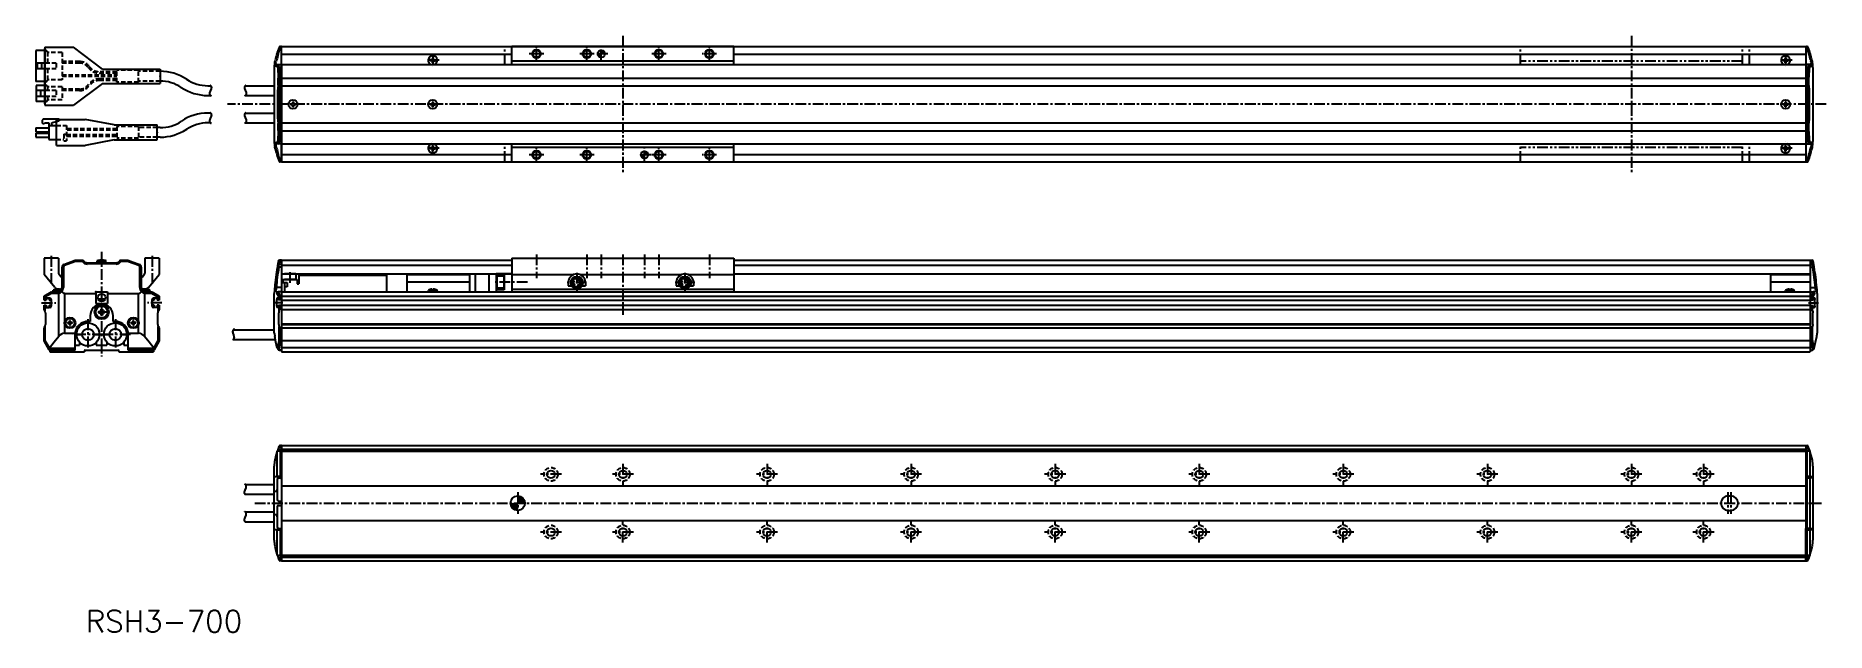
# Model space of a CAD drawing. Extents: x -708 to 534, y 162 to 576.
import ezdxf

# ---------------------------------------------------------------- set-up
doc = ezdxf.new("R2010")
doc.units = 0
for name, pattern in [('CENTER', [12, 7.5, -1.5, 1.5, -1.5]), ('DASHED', [4.5, 3, -1.5]), ('PHANTOM', [15, 7.5, -1.5, 1.5, -1.5, 1.5, -1.5])]:
    doc.linetypes.add(name, pattern=pattern)
doc.layers.get('0').update_dxf_attribs({"linetype": 'CONTINUOUS'})
doc.layers.add('CENTER', color=1, linetype='CENTER')
doc.styles.get("Standard").update_dxf_attribs({"font": 'txt.shx', "height": 10})

msp = doc.modelspace()

# ---------------------------------------------------------------- texts
msp.add_text('RSH3-700', height=15).set_placement((-673.7, 162.4))

# ---------------------------------------------------------------- blocks, each defined once
blk = doc.blocks.new('DTL0004')
at = {"color": 0, "linetype": 'CONTINUOUS'}
for p, q in [((-3.2, 0), (-3, 1.3)), ((3.2, 0), (-3.2, 0)), ((-0.4, 1.3), (-3, 1.3)), ((-0.4, 1.9), (-0.4, 0.9)), ((0.4, 0.9), (-0.4, 0.9)), ((0.4, 1.9), (0.4, 0.9)), ((3, 1.3), (0.4, 1.3)), ((3.2, 0), (3, 1.3))]:
    blk.add_line(p, q, dxfattribs=at)
for start, end in [(92.8723, 112.3565), (67.6435, 87.1277)]:
    blk.add_arc((0, -6.1), 7.98, start, end, dxfattribs=at)
at = {"color": 0}
blk.add_point((0, 0), dxfattribs=at)
blk.add_point((0, 0), dxfattribs=at)
blk = doc.blocks.new('DTL0002')
at = {"color": 0, "linetype": 'CONTINUOUS'}
for p, q in [((0, 0), (0, -8)), ((0, 0), (8, 0)), ((8, 0), (8, -8)), ((0, -8), (8, -8)), ((2, -4.9), (6, -4.9)), ((2.3, -5.4), (5.7, -5.4)), ((2.9, -5.9), (5.1, -5.9)), ((4, -2.1), (4, -4.9))]:
    blk.add_line(p, q, dxfattribs=at)
blk.add_circle((4, -4), 2.75, dxfattribs=at)
at = {"color": 0}
blk.add_point((0, 0), dxfattribs=at)
blk = doc.blocks.new('DTL0003')
at = {"color": 0, "linetype": 'CONTINUOUS'}
for p, q in [((-1, 0.2), (-1.7, 0.2)), ((-1.7, 0.2), (-1.7, -0.2)), ((-0.2, 1.7), (0.2, 1.7)), ((-0.2, 1.7), (-0.2, 1)), ((0.2, 1.7), (0.2, 1)), ((1, 0.2), (1.7, 0.2)), ((1.7, 0.2), (1.7, -0.2)), ((-1, -0.2), (-1.7, -0.2)), ((-0.2, -1.7), (-0.2, -1)), ((-0.2, -1.7), (0.2, -1.7)), ((0.2, -1.7), (0.2, -1)), ((1, -0.2), (1.7, -0.2))]:
    blk.add_line(p, q, dxfattribs=at)
for radius in [3.75, 3.15]:
    blk.add_circle((0, 0), radius, dxfattribs=at)
for centre, start, end in [((-1, 1), 270, 0), ((1, 1), 180, 270), ((-1, -1), 0, 90.0001), ((1, -1), 90, 180)]:
    blk.add_arc(centre, 0.748, start, end, dxfattribs=at)
at = {"color": 0}
blk.add_point((0, 0), dxfattribs=at)
blk.add_point((0, 0), dxfattribs=at)
blk = doc.blocks.new('*X7')
at = {"color": 0}
for p, q in [((-378.8, 251.4), (-378.4, 251.8)), ((-378.7, 250.7), (-377.5, 251.8)), ((-378.7, 251), (-377.9, 251.8)), ((-378.6, 250.3), (-377, 251.8)), ((-378.4, 250), (-376.6, 251.8)), ((-378.3, 249.7), (-376.2, 251.8)), ((-378.2, 249.4), (-375.7, 251.8)), ((-378, 249.1), (-375.3, 251.8)), ((-377.8, 248.8), (-374.8, 251.8)), ((-377.6, 248.6), (-374.4, 251.8)), ((-377.4, 248.4), (-373.9, 251.8)), ((-377.2, 248.1), (-373.8, 251.5)), ((-376.9, 247.9), (-373.8, 251.1)), ((-376.7, 247.7), (-373.8, 250.6)), ((-376.4, 247.6), (-373.8, 250.2)), ((-376.1, 247.4), (-373.8, 249.7)), ((-375.8, 247.3), (-373.8, 249.3)), ((-375.5, 247.1), (-373.8, 248.8)), ((-373.8, 256), (-373, 256.8)), ((-373.8, 256.4), (-373.4, 256.8)), ((-373.8, 255.5), (-372.6, 256.7)), ((-373.8, 255.1), (-372.3, 256.6)), ((-373.8, 254.6), (-372, 256.5)), ((-373.8, 254.2), (-371.6, 256.3)), ((-373.8, 253.7), (-371.3, 256.2)), ((-373.8, 253.3), (-371.1, 256)), ((-373.8, 252.8), (-370.8, 255.8)), ((-373.8, 252.4), (-370.6, 255.6)), ((-373.8, 252), (-370.3, 255.4)), ((-373.5, 251.8), (-370.1, 255.2)), ((-373, 251.8), (-369.9, 255)), ((-372.6, 251.8), (-369.7, 254.7)), ((-372.1, 251.8), (-369.5, 254.4)), ((-371.7, 251.8), (-369.4, 254.1)), ((-371.2, 251.8), (-369.2, 253.8)), ((-370.8, 251.8), (-369.1, 253.5)), ((-370.3, 251.8), (-369, 253.2)), ((-369.9, 251.8), (-368.9, 252.8)), ((-369.4, 251.8), (-368.8, 252.4)), ((-369, 251.8), (-368.8, 252)), ((-375.2, 247), (-373.8, 248.4)), ((-374.8, 246.9), (-373.8, 247.9)), ((-374.4, 246.9), (-373.8, 247.5)), ((-374, 246.8), (-373.8, 247))]:
    blk.add_line(p, q, dxfattribs=at)
blk = doc.blocks.new('*X8')
at = {"color": 0}
for p, q in [((-318.3, 562.9), (-317.8, 563.4)), ((-318.3, 563.1), (-318, 563.4)), ((-318.3, 563.3), (-318.3, 563.4)), ((-318.2, 562.6), (-317.4, 563.4)), ((-318.2, 562.7), (-317.6, 563.4)), ((-318.1, 562.4), (-317.2, 563.4)), ((-318, 562.1), (-316.7, 563.4)), ((-318, 562.3), (-316.9, 563.4)), ((-317.9, 562), (-316.5, 563.4)), ((-317.8, 561.8), (-316.3, 563.4)), ((-317.7, 561.7), (-316, 563.4)), ((-317.6, 561.6), (-315.8, 563.4)), ((-317.5, 561.5), (-315.8, 563.2)), ((-317.3, 561.4), (-315.8, 562.9)), ((-317.2, 561.3), (-315.8, 562.7)), ((-317.1, 561.2), (-315.8, 562.5)), ((-316.9, 561.1), (-315.8, 562.3)), ((-316.8, 561.1), (-315.8, 562)), ((-316.6, 561), (-315.8, 561.8)), ((-316.4, 560.9), (-315.8, 561.6)), ((-316.3, 560.9), (-315.8, 561.4)), ((-316.1, 560.9), (-315.8, 561.1)), ((-315.9, 560.9), (-315.8, 560.9)), ((-315.8, 565.6), (-315.6, 565.9)), ((-315.8, 565.8), (-315.8, 565.9)), ((-315.8, 565.2), (-315.2, 565.8)), ((-315.8, 565.4), (-315.4, 565.8)), ((-315.8, 564.7), (-314.8, 565.7)), ((-315.8, 564.9), (-315, 565.7)), ((-315.8, 564.5), (-314.7, 565.6)), ((-315.8, 564.3), (-314.5, 565.5)), ((-315.8, 564.1), (-314.4, 565.4)), ((-315.8, 563.8), (-314.3, 565.3)), ((-315.8, 563.6), (-314.2, 565.2)), ((-315.8, 563.4), (-314, 565.1)), ((-315.6, 563.4), (-313.9, 565)), ((-315.4, 563.4), (-313.8, 564.9)), ((-315.1, 563.4), (-313.7, 564.8)), ((-314.9, 563.4), (-313.6, 564.6)), ((-314.7, 563.4), (-313.6, 564.5)), ((-314.5, 563.4), (-313.5, 564.3)), ((-314.2, 563.4), (-313.4, 564.2)), ((-314, 563.4), (-313.4, 564)), ((-313.8, 563.4), (-313.3, 563.8)), ((-313.6, 563.4), (-313.3, 563.6)), ((-313.4, 563.4), (-313.3, 563.4))]:
    blk.add_line(p, q, dxfattribs=at)
blk = doc.blocks.new('*X9')
at = {"color": 0}
for p, q in [((-288.3, 493), (-287.9, 493.4)), ((-288.3, 493.2), (-288.1, 493.4)), ((-288.2, 492.6), (-287.4, 493.4)), ((-288.2, 492.8), (-287.6, 493.4)), ((-288.1, 492.3), (-287, 493.4)), ((-288.1, 492.4), (-287.2, 493.4)), ((-288, 492.1), (-286.8, 493.4)), ((-287.9, 492), (-286.5, 493.4)), ((-287.8, 491.9), (-286.3, 493.4)), ((-287.7, 491.7), (-286.1, 493.4)), ((-287.6, 491.6), (-285.9, 493.4)), ((-287.5, 491.5), (-285.8, 493.2)), ((-287.4, 491.4), (-285.8, 493)), ((-287.2, 491.3), (-285.8, 492.8)), ((-287.1, 491.2), (-285.8, 492.5)), ((-287, 491.1), (-285.8, 492.3)), ((-286.8, 491.1), (-285.8, 492.1)), ((-286.6, 491), (-285.8, 491.9)), ((-286.5, 491), (-285.8, 491.6)), ((-286.3, 490.9), (-285.8, 491.4)), ((-286.1, 490.9), (-285.8, 491.2)), ((-285.9, 490.9), (-285.8, 491)), ((-285.8, 495.7), (-285.6, 495.9)), ((-285.8, 495.2), (-285.2, 495.8)), ((-285.8, 495.4), (-285.4, 495.8)), ((-285.8, 494.8), (-284.9, 495.7)), ((-285.8, 495), (-285, 495.7)), ((-285.8, 494.5), (-284.7, 495.6)), ((-285.8, 494.1), (-284.4, 495.5)), ((-285.8, 494.3), (-284.6, 495.5)), ((-285.8, 493.9), (-284.3, 495.4)), ((-285.8, 493.7), (-284.2, 495.3)), ((-285.8, 493.4), (-284.1, 495.2)), ((-285.6, 493.4), (-283.9, 495.1)), ((-285.4, 493.4), (-283.8, 494.9)), ((-285.2, 493.4), (-283.8, 494.8)), ((-285, 493.4), (-283.7, 494.7)), ((-284.7, 493.4), (-283.6, 494.5)), ((-284.5, 493.4), (-283.5, 494.4)), ((-284.3, 493.4), (-283.4, 494.2)), ((-284.1, 493.4), (-283.4, 494)), ((-283.8, 493.4), (-283.3, 493.9)), ((-283.6, 493.4), (-283.3, 493.7)), ((-283.4, 493.4), (-283.3, 493.5))]:
    blk.add_line(p, q, dxfattribs=at)

# ---------------------------------------------------------------- linework, layer by layer
at = {"color": 7, "linetype": 'CONTINUOUS'}
for p, q in [((-702.1, 565.6), (-708.3, 565.6)), ((-708.3, 565.6), (-708.3, 544.1)), ((-540.2, 563.2), (-540, 563.2)), ((-538.6, 568.4), (-538.4, 568.4)), ((-537.8, 568.4), (-538.4, 568.4)), ((-537.8, 555.9), (-537.8, 568.4)), ((-537.8, 568.4), (520.2, 568.4)), ((-537.8, 488.4), (-537.8, 568.4)), ((-537.8, 563.2), (-377.8, 563.2)), ((-435, 560.6), (-434.5, 560.6)), ((-433, 560.6), (-433, 559.9)), ((-432.5, 560.6), (-432.5, 559.9)), ((-223.8, 568.4), (-377.8, 568.4)), ((-377.8, 555.9), (-377.8, 568.4)), ((-223.8, 555.9), (-223.8, 568.4)), ((-223.8, 563.2), (520.2, 563.2)), ((506, 560.6), (506, 559.9)), ((506, 560.6), (506.5, 560.6)), ((506.5, 560.6), (506.5, 559.9)), ((520.2, 568.4), (520.2, 488.4)), ((520.2, 568.4), (520.8, 568.4)), ((521, 568.4), (520.8, 568.4)), ((522.6, 563.2), (522.4, 563.2)), ((-702.1, 556.9), (-708.3, 556.9)), ((-702.1, 552.9), (-708.3, 552.9)), ((-707.3, 556.9), (-707.3, 552.9)), ((-704.3, 556.9), (-704.3, 552.9)), ((-542.8, 554), (-542.8, 502.7)), ((-542.7, 556), (-542.7, 556)), ((-540.6, 554.9), (-542.5, 554.9)), ((-542.4, 558.1), (-542.2, 559.1)), ((-541.5, 555.9), (-537.8, 555.9)), ((-541.2, 558.9), (-541.4, 558.1)), ((-537.8, 555.9), (-537.8, 500.9)), ((-537.8, 555.9), (520.2, 555.9)), ((-434.5, 559.1), (-434.5, 558.6)), ((-433.8, 559.1), (-434.5, 559.1)), ((-433.8, 558.6), (-434.5, 558.6)), ((-433, 557.1), (-433, 557.9)), ((-433, 557.1), (-432.5, 557.1)), ((-432.5, 557.1), (-432.5, 557.9)), ((-431.8, 559.1), (-431, 559.1)), ((-431.8, 558.6), (-431, 558.6)), ((-431, 559.1), (-431, 558.6)), ((-223.8, 558.4), (-377.8, 558.4)), ((504.5, 559.1), (504.5, 558.6)), ((505.2, 559.1), (504.5, 559.1)), ((505.2, 558.6), (504.5, 558.6)), ((506, 557.1), (506, 557.9)), ((506, 557.1), (506.5, 557.1)), ((506.5, 557.1), (506.5, 557.9)), ((507.2, 559.1), (508, 559.1)), ((507.2, 558.6), (508, 558.6)), ((508, 559.1), (508, 558.6)), ((523.9, 555.9), (520.2, 555.9)), ((523, 554.9), (524.9, 554.9)), ((523.6, 558.9), (523.8, 558.1)), ((524.8, 558.1), (524.6, 559.1)), ((525.1, 556), (525.1, 556)), ((525.2, 554), (525.2, 502.7)), ((-702.1, 544.1), (-708.3, 544.1)), ((-708.1, 541.4), (-708.1, 530.4)), ((-702.1, 541.4), (-708.1, 541.4)), ((-702.1, 537.9), (-708.1, 537.9)), ((-705.1, 537.9), (-705.1, 533.9)), ((-589, 534.5), (-587, 534.5)), ((-588.9, 541.3), (-587, 541.3)), ((-562.9, 541.3), (-542.8, 541.3)), ((-562.9, 534.5), (-542.8, 534.5)), ((-540.3, 518.4), (-540.3, 538.4)), ((-540, 541.7), (-540, 546.4)), ((-539.3, 538.4), (-539.3, 518.4)), ((-537.8, 538.4), (-539.3, 538.4)), ((-539, 546.6), (-539, 546.6)), ((-539, 546.6), (-539, 541.1)), ((-539, 541.1), (-538.9, 541.1)), ((-537.8, 541.1), (-538.9, 541.1)), ((-537.8, 546.6), (520.2, 546.6)), ((-537.8, 541.1), (520.2, 541.1)), ((520.2, 541.1), (521.3, 541.1)), ((520.2, 538.4), (521.7, 538.4)), ((521.4, 541.1), (521.3, 541.1)), ((521.4, 546.6), (521.4, 546.6)), ((521.4, 546.6), (521.4, 541.1)), ((521.7, 538.4), (521.7, 518.4)), ((522.4, 541.7), (522.4, 546.4)), ((522.7, 518.4), (522.7, 538.4)), ((-702.1, 533.9), (-708.1, 533.9)), ((-702.1, 530.4), (-708.1, 530.4)), ((-587, 522.2), (-588.8, 522.2)), ((-563, 522.2), (-542.8, 522.2)), ((-531.5, 528.6), (-531.5, 528.1)), ((-530.8, 528.6), (-531.5, 528.6)), ((-530.8, 528.1), (-531.5, 528.1)), ((-530, 530.1), (-530, 529.4)), ((-530, 530.1), (-529.5, 530.1)), ((-530, 526.6), (-530, 527.4)), ((-530, 526.6), (-529.5, 526.6)), ((-529.5, 530.1), (-529.5, 529.4)), ((-529.5, 526.6), (-529.5, 527.4)), ((-528.8, 528.6), (-528, 528.6)), ((-528.8, 528.1), (-528, 528.1)), ((-528, 528.6), (-528, 528.1)), ((-434.5, 528.6), (-434.5, 528.1)), ((-433.8, 528.6), (-434.5, 528.6)), ((-433.8, 528.1), (-434.5, 528.1)), ((-433, 530.1), (-433, 529.4)), ((-433, 530.1), (-432.5, 530.1)), ((-433, 526.6), (-433, 527.4)), ((-433, 526.6), (-432.5, 526.6)), ((-432.5, 530.1), (-432.5, 529.4)), ((-432.5, 526.6), (-432.5, 527.4)), ((-431.8, 528.6), (-431, 528.6)), ((-431.8, 528.1), (-431, 528.1)), ((-431, 528.6), (-431, 528.1)), ((504.5, 528.6), (504.5, 528.1)), ((505.2, 528.6), (504.5, 528.6)), ((505.2, 528.1), (504.5, 528.1)), ((506, 530.1), (506, 529.4)), ((506, 530.1), (506.5, 530.1)), ((506, 526.6), (506, 527.4)), ((506, 526.6), (506.5, 526.6)), ((506.5, 530.1), (506.5, 529.4)), ((506.5, 526.6), (506.5, 527.4)), ((507.2, 528.6), (508, 528.6)), ((507.2, 528.1), (508, 528.1)), ((508, 528.6), (508, 528.1)), ((-708.3, 512.1), (-708.3, 509.4)), ((-708.3, 512.1), (-699.3, 512.1)), ((-703.8, 517.3), (-703.8, 515.5)), ((-702.9, 514.6), (-703.8, 515.5)), ((-702.9, 518.2), (-692.1, 518.2)), ((-702.9, 514.6), (-702, 515.5)), ((-702, 515.5), (-699.3, 515.5)), ((-699.3, 515.5), (-699.3, 504)), ((-699.3, 513.7), (-694, 513.7)), ((-696.7, 515.7), (-694, 516.4)), ((-692.1, 518.2), (-692.1, 517.8)), ((-622, 512.2), (-624, 512.2)), ((-587, 515.5), (-588.8, 515.5)), ((-562.9, 515.5), (-542.8, 515.5)), ((-540, 510.3), (-540, 515)), ((-537.8, 518.4), (-539.3, 518.4)), ((-538.9, 515.6), (-539, 515.6)), ((-539, 515.6), (-539, 510.1)), ((-539, 510.1), (-539, 510.1)), ((-537.8, 515.6), (-538.9, 515.6)), ((-537.8, 515.6), (520.2, 515.6)), ((-537.8, 510.1), (520.2, 510.1)), ((520.2, 518.4), (521.7, 518.4)), ((520.2, 515.6), (521.3, 515.6)), ((521.3, 515.6), (521.4, 515.6)), ((521.4, 515.6), (521.4, 510.1)), ((521.4, 510.1), (521.4, 510.1)), ((522.4, 510.3), (522.4, 515)), ((-708.3, 509.4), (-699.3, 509.4)), ((-708.3, 508.3), (-699.3, 508.3)), ((-708.3, 508.3), (-708.3, 505.6)), ((-708.3, 505.6), (-699.3, 505.6)), ((-699.3, 504), (-694, 504)), ((-622, 505.5), (-624, 505.5)), ((-542.7, 500.7), (-542.7, 500.7)), ((-542.5, 501.9), (-540.6, 501.9)), ((-542.2, 497.6), (-542.4, 498.6)), ((-537.8, 500.9), (-541.5, 500.9)), ((-541.2, 497.9), (-541.4, 498.6)), ((-537.8, 500.9), (520.2, 500.9)), ((-537.8, 500.9), (-537.8, 488.4)), ((-434.5, 498.1), (-434.5, 497.6)), ((-433.8, 498.1), (-434.5, 498.1)), ((-433.8, 497.6), (-434.5, 497.6)), ((-433, 499.6), (-433, 498.9)), ((-433, 499.6), (-432.5, 499.6)), ((-432.5, 499.6), (-432.5, 498.9)), ((-431.8, 498.1), (-431, 498.1)), ((-431.8, 497.6), (-431, 497.6)), ((-431, 498.1), (-431, 497.6)), ((-377.8, 488.4), (-377.8, 500.9)), ((-223.8, 498.4), (-377.8, 498.4)), ((-223.8, 488.4), (-223.8, 500.9)), ((504.5, 498.1), (504.5, 497.6)), ((505.2, 498.1), (504.5, 498.1)), ((505.2, 497.6), (504.5, 497.6)), ((506, 499.6), (506, 498.9)), ((506, 499.6), (506.5, 499.6)), ((506.5, 499.6), (506.5, 498.9)), ((507.2, 498.1), (508, 498.1)), ((507.2, 497.6), (508, 497.6)), ((508, 498.1), (508, 497.6)), ((520.2, 500.9), (523.9, 500.9)), ((524.9, 501.9), (523, 501.9)), ((523.6, 497.9), (523.8, 498.6)), ((524.6, 497.6), (524.8, 498.6)), ((525.1, 500.7), (525.1, 500.7)), ((-540.2, 493.5), (-540, 493.6)), ((-538.4, 488.4), (-538.6, 488.4)), ((-537.8, 488.4), (-538.4, 488.4)), ((-537.8, 493.6), (-377.8, 493.6)), ((-537.8, 488.4), (520.2, 488.4)), ((-433, 496.1), (-433, 496.9)), ((-433, 496.1), (-432.5, 496.1)), ((-432.5, 496.1), (-432.5, 496.9)), ((-377.8, 488.4), (-223.8, 488.4)), ((-223.8, 493.6), (520.2, 493.6)), ((506, 496.1), (506, 496.9)), ((506, 496.1), (506.5, 496.1)), ((506.5, 496.1), (506.5, 496.9)), ((520.2, 488.4), (520.8, 488.4)), ((520.8, 488.4), (521, 488.4)), ((522.6, 493.5), (522.4, 493.6)), ((-692.6, 421.8), (-702.6, 421.8)), ((-702.6, 421.8), (-702.6, 410.4)), ((-695, 401.4), (-702.6, 410.4)), ((-692.6, 421.8), (-692.6, 411.3)), ((-690.7, 408.6), (-692.4, 410.7)), ((-690.1, 401.3), (-690.1, 415.5)), ((-689.1, 415.7), (-689.1, 401.4)), ((-688.8, 417.4), (-680.9, 420.3)), ((-680.7, 419.5), (-688.5, 416.6)), ((-680.9, 420.3), (-675.4, 420.3)), ((-676, 419.5), (-680.7, 419.5)), ((-675.4, 420.3), (-675.4, 420.3)), ((-672.6, 418.5), (-652.6, 418.5)), ((-652.6, 417.7), (-672.6, 417.7)), ((-665.8, 418.5), (-665.7, 419.8)), ((-659.5, 418.5), (-665.8, 418.5)), ((-663, 419.8), (-665.7, 419.8)), ((-663, 420.4), (-663, 419.4)), ((-662.2, 419.4), (-663, 419.4)), ((-662.2, 420.4), (-662.2, 419.4)), ((-659.6, 419.8), (-662.2, 419.8)), ((-659.5, 418.5), (-659.6, 419.8)), ((-649.9, 420.3), (-644.4, 420.3)), ((-649.9, 420.3), (-649.9, 420.3)), ((-644.6, 419.5), (-649.3, 419.5)), ((-636.8, 416.6), (-644.6, 419.5)), ((-644.4, 420.3), (-636.4, 417.4)), ((-636.1, 401.4), (-636.1, 415.7)), ((-635.1, 415.5), (-635.1, 401.3)), ((-634.6, 408.6), (-632.9, 410.7)), ((-632.6, 421.8), (-632.6, 411.3)), ((-622.6, 421.8), (-632.6, 421.8)), ((-630.2, 401.4), (-622.6, 410.4)), ((-622.6, 421.8), (-622.6, 410.4)), ((-537.8, 415.5), (-539.6, 415.5)), ((-537.8, 417.4), (-539.5, 417.4)), ((-537.8, 420.3), (-539, 420.3)), ((-539, 420.3), (-539, 420.3)), ((-537.8, 420.3), (-537.8, 410.8)), ((-537.8, 420.3), (-537.8, 357.8)), ((-537.8, 420.3), (-377.8, 420.3)), ((-537.8, 420.3), (-537.8, 410.8)), ((-537.8, 416.9), (-377.8, 416.9)), ((-537.8, 410.8), (-377.8, 410.8)), ((-527.8, 410.8), (-535.8, 410.8)), ((-527.8, 410.8), (-527.8, 406.8)), ((-450.8, 410.8), (-450.8, 398.3)), ((-450.8, 410.3), (-407.3, 410.3)), ((-407.3, 410.8), (-407.3, 398.3)), ((-403.3, 410.8), (-403.3, 398.3)), ((-393.8, 410.8), (-393.8, 398.3)), ((-388.8, 410.8), (-388.8, 398.3)), ((-377.8, 410.8), (-388.8, 410.8)), ((-377.8, 410.8), (-388.8, 410.8)), ((-383.3, 399.8), (-383.3, 410.8)), ((-383.3, 410.8), (-383.3, 399.8)), ((-377.8, 421.8), (-223.8, 421.8)), ((-377.8, 421.8), (-377.8, 398.3)), ((-377.8, 410.4), (-334.9, 410.4)), ((-330.7, 410.4), (-259.9, 410.4)), ((-255.7, 410.4), (-223.8, 410.4)), ((-223.8, 421.8), (-223.8, 398.3)), ((-223.8, 420.3), (523.2, 420.3)), ((-223.8, 416.9), (523.2, 416.9)), ((-223.8, 410.8), (523.2, 410.8)), ((495.7, 410.8), (495.7, 398.3)), ((495.7, 410.3), (523.2, 410.3)), ((523.2, 420.3), (523.2, 357.8)), ((523.2, 420.3), (523.2, 410.8)), ((523.2, 420.3), (524.4, 420.3)), ((523.2, 420.3), (523.2, 410.8)), ((523.2, 417.4), (524.9, 417.4)), ((523.2, 415.5), (525.1, 415.5)), ((524.4, 420.3), (524.4, 420.3)), ((-702.6, 395.3), (-697.5, 398.3)), ((-697.5, 398.3), (-697.4, 398.3)), ((-697.4, 398.3), (-693.1, 398.3)), ((-696.3, 398.3), (-696.2, 399.6)), ((-693.1, 398.3), (-696.3, 398.3)), ((-693.5, 399.6), (-696.2, 399.6)), ((-693.5, 400.2), (-693.5, 399.2)), ((-692.7, 399.2), (-693.5, 399.2)), ((-693.1, 398.3), (-692.4, 398.4)), ((-692.7, 400.3), (-691.1, 400.3)), ((-692.7, 400.2), (-692.7, 399.2)), ((-690.7, 399.6), (-692.7, 399.6)), ((-635, 398.6), (-635, 398.6)), ((-634.6, 399.6), (-632.5, 399.6)), ((-632.5, 400.3), (-634.1, 400.3)), ((-632.9, 398.4), (-632.1, 398.3)), ((-632.5, 400.2), (-632.5, 399.2)), ((-632.5, 399.2), (-631.7, 399.2)), ((-632.1, 398.3), (-629, 398.3)), ((-632.1, 398.3), (-627.8, 398.3)), ((-631.7, 400.2), (-631.7, 399.2)), ((-631.7, 399.6), (-629.1, 399.6)), ((-629, 398.3), (-629.1, 399.6)), ((-627.8, 398.3), (-622.6, 395.3)), ((-627.8, 398.3), (-627.8, 398.3)), ((-542.7, 398.6), (-542.7, 398.6)), ((-537.8, 401.3), (-541.5, 401.3)), ((-541.4, 398.4), (-541.2, 398.3)), ((-541.2, 398.3), (-540, 398.3)), ((-540, 398.3), (-540.2, 398.3)), ((-537.8, 398.3), (-540, 398.3)), ((-537.8, 406.8), (-526.8, 406.8)), ((-537.8, 398.3), (523.2, 398.3)), ((-537.8, 398.3), (-537.8, 356.8)), ((-536.8, 406.8), (-536.8, 404.8)), ((-536.8, 404.8), (-533.8, 404.8)), ((-527.8, 406.8), (-535.8, 406.8)), ((-535.8, 404.8), (-535.8, 398.3)), ((-533.8, 401.8), (-535.8, 401.8)), ((-533.8, 404.8), (-533.8, 401.8)), ((-526.8, 406.8), (-526.8, 403.8)), ((-526.8, 403.8), (-525.8, 403.8)), ((-525.8, 409.8), (-464.8, 409.8)), ((-525.8, 409.8), (-525.8, 403.8)), ((-464.8, 409.8), (-464.8, 398.3)), ((-450.8, 405.3), (-407.3, 405.3)), ((-383.3, 399.8), (-388.8, 399.8)), ((-383.3, 399.8), (-388.8, 399.8)), ((-388.3, 408.8), (-388.3, 401.3)), ((-388.3, 408.8), (-388.3, 401.3)), ((-383.3, 409.3), (-387.8, 409.3)), ((-383.3, 409.3), (-387.8, 409.3)), ((-383.3, 400.8), (-387.8, 400.8)), ((-383.3, 400.8), (-387.8, 400.8)), ((-377.8, 400.3), (-223.8, 400.3)), ((-338.8, 404.8), (-338.8, 402.5)), ((-338.8, 402.5), (-336.4, 402.5)), ((-329.2, 402.5), (-326.8, 402.5)), ((-326.8, 404.8), (-326.8, 402.5)), ((-263.8, 404.8), (-263.8, 402.5)), ((-263.8, 402.5), (-261.4, 402.5)), ((-254.2, 402.5), (-251.8, 402.5)), ((-251.8, 404.8), (-251.8, 402.5)), ((495.7, 405.3), (523.2, 405.3)), ((523.2, 401.3), (526.9, 401.3)), ((523.2, 398.3), (525.4, 398.3)), ((523.2, 398.3), (523.2, 356.8)), ((526.6, 398.3), (525.4, 398.3)), ((525.4, 398.3), (525.6, 398.3)), ((526.8, 398.4), (526.6, 398.3)), ((528.1, 398.6), (528.1, 398.6)), ((-702.6, 392.5), (-702.6, 395.3)), ((-702.6, 395.3), (-702.6, 395.3)), ((-702, 392.7), (-702.6, 392.7)), ((-702.6, 392.5), (-701.1, 392.5)), ((-702.6, 386), (-702.6, 389)), ((-702.6, 389), (-701.1, 389)), ((-702.6, 388.9), (-702, 388.9)), ((-697.5, 397.3), (-702, 394.7)), ((-702, 394.7), (-702, 392.7)), ((-702, 392.7), (-701.3, 392.7)), ((-701.3, 388.9), (-702, 388.9)), ((-702, 388.9), (-702, 385.2)), ((-701.3, 392.7), (-701.3, 394.1)), ((-701.3, 394.1), (-698.6, 394.1)), ((-701.3, 387.4), (-701.3, 388.9)), ((-698.6, 387.4), (-701.3, 387.4)), ((-701.1, 394), (-701.1, 392.5)), ((-701.1, 394), (-699.1, 394)), ((-701.1, 389), (-701.1, 387.6)), ((-701.1, 387.6), (-699.1, 387.6)), ((-699.1, 394), (-699.1, 392.5)), ((-699.1, 392.5), (-697.6, 392.5)), ((-699.1, 389), (-699.1, 387.6)), ((-699.1, 389), (-697.6, 389)), ((-697.6, 393.1), (-697.6, 388.4)), ((-697.6, 392.5), (-697.6, 389)), ((-693.4, 397.3), (-697.5, 397.3)), ((-692.4, 397.4), (-693.4, 397.3)), ((-692.4, 367.4), (-692.4, 397.4)), ((-688.3, 397.3), (-688.3, 369.8)), ((-688.3, 397.3), (-666.6, 397.3)), ((-662.1, 386.4), (-663.2, 386.4)), ((-663.2, 386.4), (-663.2, 385.3)), ((-662.1, 386.4), (-662.1, 385.3)), ((-658.6, 397.3), (-637, 397.3)), ((-637, 369.8), (-637, 397.3)), ((-631.9, 397.3), (-632.9, 397.4)), ((-632.9, 397.4), (-632.9, 367.4)), ((-627.8, 397.3), (-631.9, 397.3)), ((-623.3, 394.7), (-627.8, 397.3)), ((-627.6, 388.4), (-627.6, 393.1)), ((-627.6, 392.5), (-627.6, 389)), ((-626.1, 392.5), (-627.6, 392.5)), ((-626.1, 389), (-627.6, 389)), ((-626.6, 394.1), (-623.9, 394.1)), ((-623.9, 387.4), (-626.6, 387.4)), ((-626.1, 394), (-626.1, 392.5)), ((-624.1, 394), (-626.1, 394)), ((-626.1, 389), (-626.1, 387.6)), ((-624.1, 387.6), (-626.1, 387.6)), ((-624.1, 394), (-624.1, 392.5)), ((-622.6, 392.5), (-624.1, 392.5)), ((-624.1, 389), (-624.1, 387.6)), ((-622.6, 389), (-624.1, 389)), ((-623.9, 394.1), (-623.9, 392.7)), ((-623.9, 392.7), (-623.3, 392.7)), ((-623.3, 388.9), (-623.9, 388.9)), ((-623.9, 388.9), (-623.9, 387.4)), ((-623.3, 392.7), (-623.3, 394.7)), ((-622.6, 392.7), (-623.3, 392.7)), ((-623.3, 388.9), (-622.6, 388.9)), ((-623.3, 385.2), (-623.3, 388.9)), ((-622.6, 395.3), (-622.6, 392.5)), ((-622.6, 395.3), (-622.6, 395.3)), ((-622.6, 389), (-622.6, 386)), ((-542.8, 369.8), (-542.8, 397.3)), ((-541, 388.4), (-541, 393.1)), ((-539.8, 393.1), (-541, 393.1)), ((-539.8, 388.4), (-541, 388.4)), ((-540.7, 394.1), (-539.8, 394.1)), ((-539.8, 387.4), (-540.7, 387.4)), ((-539.8, 394.1), (-539.8, 392.7)), ((-537.8, 392.7), (-539.8, 392.7)), ((-537.8, 388.9), (-539.8, 388.9)), ((-539.8, 388.9), (-539.8, 387.4)), ((-539.5, 392.7), (-539.5, 394.7)), ((-539.5, 385.2), (-539.5, 388.9)), ((-538.4, 395.3), (-538.6, 395.3)), ((-538.6, 395.3), (-538.6, 392.7)), ((-538.6, 388.9), (-538.6, 386)), ((-537.8, 386), (-538.6, 386)), ((-537.8, 395.3), (-538.4, 395.3)), ((-537.8, 395.3), (523.2, 395.3)), ((-537.8, 392.5), (523.2, 392.5)), ((-537.8, 389), (523.2, 389)), ((-537.8, 386), (523.2, 386)), ((523.2, 395.3), (523.8, 395.3)), ((523.2, 392.7), (525.2, 392.7)), ((523.2, 388.9), (525.2, 388.9)), ((523.2, 386), (524, 386)), ((523.8, 395.3), (524, 395.3)), ((524, 395.3), (524, 392.7)), ((524, 388.9), (524, 386)), ((524.9, 392.7), (524.9, 394.7)), ((524.9, 385.2), (524.9, 388.9)), ((526.1, 394.1), (525.2, 394.1)), ((525.2, 394.1), (525.2, 392.7)), ((525.2, 393.1), (526.4, 393.1)), ((525.2, 388.9), (525.2, 387.4)), ((525.2, 388.4), (526.4, 388.4)), ((525.2, 387.4), (526.1, 387.4)), ((526.4, 388.4), (526.4, 393.1)), ((528.2, 397.3), (528.2, 369.8)), ((-702.6, 364.3), (-702.6, 373.5)), ((-702, 374.3), (-702, 364.5)), ((-701.6, 383.8), (-701.6, 375.8)), ((-670.6, 377.8), (-672.1, 377.8)), ((-670.6, 381.8), (-670.6, 377.8)), ((-664.8, 384.8), (-663.7, 384.8)), ((-664.8, 384.8), (-664.8, 383.7)), ((-664.8, 383.7), (-663.7, 383.7)), ((-663.2, 383.2), (-663.2, 382.1)), ((-662.1, 382.1), (-663.2, 382.1)), ((-662.1, 383.2), (-662.1, 382.1)), ((-660.5, 384.8), (-661.6, 384.8)), ((-660.5, 383.7), (-661.6, 383.7)), ((-660.5, 384.8), (-660.5, 383.7)), ((-654.6, 377.8), (-654.6, 381.8)), ((-653.1, 377.8), (-654.6, 377.8)), ((-623.6, 375.8), (-623.6, 383.8)), ((-623.3, 364.5), (-623.3, 374.3)), ((-622.6, 373.5), (-622.6, 364.3)), ((-539.6, 375.8), (-539.6, 383.8)), ((-539.5, 364.5), (-539.5, 374.3)), ((-538.6, 373.5), (-538.6, 364.3)), ((-537.8, 373.5), (-538.6, 373.5)), ((-537.8, 376.1), (523.2, 376.1)), ((-537.8, 375.8), (523.2, 375.8)), ((-537.8, 373.5), (523.2, 373.5)), ((523.2, 373.5), (524, 373.5)), ((524, 373.5), (524, 364.3)), ((524.9, 364.5), (524.9, 374.3)), ((525.1, 375.8), (525.1, 383.8)), ((-699.1, 358.1), (-702.6, 364.3)), ((-702.6, 364.3), (-702.6, 364.3)), ((-702, 364.5), (-698.8, 359.2)), ((-688.3, 369.8), (-681.1, 369.8)), ((-681.1, 357.9), (-681.1, 368.8)), ((-681.1, 361.3), (-677.9, 361.3)), ((-680.1, 368.8), (-676.4, 368.8)), ((-677.9, 363.3), (-677.9, 361.3)), ((-667.9, 368.8), (-664.1, 368.8)), ((-666.3, 363.3), (-666.3, 361.3)), ((-666.3, 361.3), (-658.9, 361.3)), ((-661.1, 368.8), (-657.4, 368.8)), ((-658.9, 363.3), (-658.9, 361.3)), ((-648.9, 368.8), (-645.1, 368.8)), ((-647.3, 363.3), (-647.3, 361.3)), ((-647.3, 361.3), (-644.1, 361.3)), ((-644.1, 369.8), (-637, 369.8)), ((-644.1, 357.9), (-644.1, 368.8)), ((-626.4, 359.2), (-623.3, 364.5)), ((-622.6, 364.3), (-626.2, 358.1)), ((-622.6, 364.3), (-622.6, 364.3)), ((-571.2, 365.4), (-542, 365.4)), ((-571, 372.1), (-542.8, 372.1)), ((-538.6, 364.3), (-538.5, 364.3)), ((-537.8, 364.3), (-538.5, 364.3)), ((-537.8, 364.5), (523.2, 364.5)), ((523.2, 364.3), (523.9, 364.3)), ((524, 364.3), (523.9, 364.3)), ((-698.9, 357.8), (-699.1, 358.1)), ((-681.1, 357.8), (-698.9, 357.8)), ((-698.8, 359.2), (-698.7, 359.3)), ((-698.7, 359.3), (-681.1, 359.3)), ((-698.6, 357.8), (-698.6, 356.8)), ((-698.6, 356.8), (-674.6, 356.8)), ((-674.6, 357.3), (-674.6, 356.8)), ((-674.1, 357.8), (-651.1, 357.8)), ((-650.6, 357.3), (-650.6, 356.8)), ((-650.6, 356.8), (-626.6, 356.8)), ((-644.1, 359.3), (-626.5, 359.3)), ((-626.4, 357.8), (-644.1, 357.8)), ((-626.6, 357.8), (-626.6, 356.8)), ((-626.5, 359.3), (-626.4, 359.2)), ((-626.2, 358.1), (-626.4, 357.8)), ((-540.7, 359.3), (-540.6, 359.2)), ((-537.8, 357.8), (-538.7, 357.8)), ((-537.8, 359.8), (523.2, 359.8)), ((-537.8, 356.8), (523.2, 356.8)), ((523.2, 357.8), (524.1, 357.8)), ((526.1, 359.3), (526.1, 359.2)), ((-540.7, 287.9), (-540.6, 288)), ((-540.7, 270.3), (-540.7, 287.9)), ((-537.8, 288.1), (-538.7, 288.1)), ((-538.7, 288.1), (-538.7, 270.3)), ((-538.6, 291.8), (-538.5, 291.8)), ((-537.8, 291.8), (-538.5, 291.8)), ((-537.8, 291.8), (-537.8, 211.8)), ((-537.8, 291.8), (520.2, 291.8)), ((-537.8, 288.1), (-537.8, 291.8)), ((-537.8, 289.2), (520.2, 289.2)), ((-537.8, 270.3), (-537.8, 288.1)), ((-537.8, 287.8), (520.2, 287.8)), ((520.2, 291.8), (520.2, 211.8)), ((520.2, 291.8), (520.2, 269.4)), ((520.2, 291.8), (520.9, 291.8)), ((520.2, 288.1), (521.1, 288.1)), ((520.9, 291.8), (521, 291.8)), ((521.1, 215.6), (521.1, 288.1)), ((523.1, 288), (523.1, 287.9)), ((523.1, 287.9), (523.1, 270.3)), ((-542.8, 226.2), (-542.8, 277.5)), ((525.2, 277.5), (525.2, 226.2)), ((-562.9, 264.7), (-542.8, 264.7)), ((-542.8, 270.3), (-542.6, 270.3)), ((-542.6, 270.3), (-540.7, 270.3)), ((-540.8, 270.3), (-540.6, 270.3)), ((-540.8, 268.3), (-540.8, 254.3)), ((-540.8, 259.8), (-540.8, 261.3)), ((-538.7, 270.3), (-540.7, 270.3)), ((-539.8, 269.3), (-537.8, 269.3)), ((-538.7, 270.3), (-537.8, 270.3)), ((-537.8, 270.3), (-537.8, 269.3)), ((-537.8, 268.4), (-537.8, 269.3)), ((-537.8, 269.3), (-537.8, 253.3)), ((-537.8, 268.4), (-537.8, 267.9)), ((-537.8, 263.8), (520.2, 263.8)), ((520.7, 270.3), (520.2, 270.3)), ((520.2, 269.4), (520.7, 269.4)), ((520.7, 270.3), (520.7, 233.3)), ((523.1, 270.3), (521.7, 270.3)), ((521.7, 270.3), (521.7, 269.3)), ((521.7, 269.3), (523.1, 269.3)), ((523.1, 270.3), (525, 270.3)), ((523.1, 269.3), (523.1, 234.3)), ((525, 269.3), (523.1, 269.3)), ((525, 270.3), (525.2, 270.3)), ((525.2, 269.3), (525, 269.3)), ((-563, 258), (-542.8, 258)), ((-540.8, 259.8), (-542.8, 259.8)), ((-540.8, 249.3), (-540.8, 235.3)), ((-539.8, 253.3), (-537.8, 253.3)), ((-539.8, 250.3), (-537.8, 250.3)), ((-537.8, 250.3), (-537.8, 234.3)), ((466.2, 256.8), (468.2, 256.8)), ((-562.9, 245.7), (-542.8, 245.7)), ((-562.9, 238.9), (-542.8, 238.9)), ((-540.8, 243.8), (-542.8, 243.8)), ((-540.8, 242.3), (-540.8, 243.8)), ((-537.8, 239.8), (520.2, 239.8)), ((466.2, 246.8), (468.2, 246.8)), ((-542.6, 233.3), (-542.8, 233.4)), ((-540.7, 233.3), (-542.6, 233.3)), ((-540.6, 233.3), (-540.8, 233.4)), ((-540.7, 215.7), (-540.7, 233.3)), ((-540.7, 233.3), (-538.7, 233.3)), ((-539.8, 234.3), (-537.8, 234.3)), ((-538.7, 233.3), (-538.7, 215.6)), ((-538.7, 233.3), (-537.8, 233.3)), ((-537.8, 235.8), (-537.8, 235.3)), ((-537.8, 235.3), (-537.8, 234.3)), ((-537.8, 234.3), (-537.8, 233.3)), ((-537.8, 215.6), (-537.8, 233.3)), ((520.7, 234.3), (520.2, 234.3)), ((520.2, 211.8), (520.2, 234.3)), ((520.7, 233.3), (520.2, 233.3)), ((523.1, 234.3), (521.7, 234.3)), ((521.7, 233.3), (521.7, 234.3)), ((521.7, 233.3), (523.1, 233.3)), ((523.1, 234.3), (525, 234.3)), ((523.1, 233.3), (523.1, 215.7)), ((525, 233.3), (523.1, 233.3)), ((525, 234.3), (525.2, 234.4)), ((525.2, 233.4), (525, 233.3)), ((-540.6, 215.6), (-540.7, 215.7)), ((-537.8, 215.6), (-538.7, 215.6)), ((-538.5, 211.8), (-538.6, 211.8)), ((-537.8, 211.8), (-538.5, 211.8)), ((-537.8, 215.8), (520.2, 215.8)), ((-537.8, 211.8), (-537.8, 215.6)), ((-537.8, 214.4), (520.2, 214.4)), ((-537.8, 211.8), (520.2, 211.8)), ((520.2, 215.6), (521.1, 215.6)), ((520.2, 211.8), (520.9, 211.8)), ((521, 211.8), (520.9, 211.8)), ((523.1, 215.7), (523.1, 215.6))]:
    msp.add_line(p, q, dxfattribs=at)
at = {"color": 0, "linetype": 'CONTINUOUS'}
for p, q in [((-702.1, 568.1), (-682.1, 568.1)), ((-702.1, 568.1), (-702.1, 527.7)), ((-702.1, 528.7), (-702.1, 567.1)), ((-662.1, 552.8), (-682.1, 568.1)), ((-662.1, 552.8), (-622.1, 552.8)), ((-622.1, 552.8), (-622.1, 542.9)), ((-662.1, 542.9), (-682.1, 527.7)), ((-662.1, 542.9), (-622.1, 542.9)), ((-702.1, 527.7), (-682.1, 527.7)), ((-694, 517.8), (-674, 517.8)), ((-694, 499.9), (-694, 517.8)), ((-654, 514.1), (-674, 517.8)), ((-654, 514.1), (-624, 514.1)), ((-624, 503.7), (-624, 514.1)), ((-694, 499.9), (-674, 499.9)), ((-654, 503.7), (-674, 499.9)), ((-654, 503.7), (-624, 503.7))]:
    msp.add_line(p, q, dxfattribs=at)
at = {"color": 3, "linetype": 'DASHED'}
for p, q in [((-701.3, 565.6), (-702.1, 565.6)), ((-700.3, 564.6), (-700.3, 556.9)), ((-690.1, 564.4), (-700.3, 564.4)), ((-690.1, 564.4), (-690.1, 545.4)), ((-694.1, 556.9), (-702.1, 556.9)), ((-694.1, 552.9), (-702.1, 552.9)), ((-700.3, 552.9), (-700.3, 545.1)), ((-694.1, 556.9), (-694.1, 552.9)), ((-678, 558), (-690.1, 558)), ((-678, 557), (-690.1, 557)), ((-690.1, 548.9), (-652.1, 548.9)), ((-690.1, 547.9), (-652.1, 547.9)), ((-652.1, 550.9), (-663.7, 550.9)), ((-652.1, 549.9), (-663.7, 549.9)), ((-637.1, 552), (-652.1, 552)), ((-652.1, 543.7), (-652.1, 552)), ((-637.1, 543.7), (-637.1, 552)), ((-622.1, 551.3), (-637.1, 551.3)), ((-701.3, 544.1), (-702.1, 544.1)), ((-701.1, 541.4), (-702.1, 541.4)), ((-694.1, 537.9), (-702.1, 537.9)), ((-690.1, 545.4), (-700.3, 545.4)), ((-700.1, 540.4), (-700.1, 537.9)), ((-690.1, 540.4), (-700.1, 540.4)), ((-694.1, 537.9), (-694.1, 533.9)), ((-690.1, 540.4), (-690.1, 531.4)), ((-678, 538.9), (-690.1, 538.9)), ((-678, 537.9), (-690.1, 537.9)), ((-652.1, 546), (-663.7, 546)), ((-652.1, 545), (-663.7, 545)), ((-637.1, 543.7), (-652.1, 543.7)), ((-622.1, 544.5), (-637.1, 544.5)), ((-694.1, 533.9), (-702.1, 533.9)), ((-701.1, 530.4), (-702.1, 530.4)), ((-700.1, 533.9), (-700.1, 531.4)), ((-690.1, 531.4), (-700.1, 531.4)), ((-694, 516.4), (-692.1, 516.9)), ((-694, 513.7), (-687, 513.7)), ((-692.1, 517.8), (-692.1, 516.9)), ((-687, 513.7), (-687, 503.1)), ((-652, 511.4), (-687, 511.4)), ((-652, 510.4), (-687, 510.4)), ((-652, 513), (-652, 504.8)), ((-637, 513), (-652, 513)), ((-637, 513), (-637, 504.8)), ((-624, 512.2), (-637, 512.2)), ((-694, 504), (-688.8, 504)), ((-688.8, 507.6), (-687, 507.6)), ((-688.8, 507.6), (-688.8, 503.1)), ((-688.8, 503.1), (-687, 503.1)), ((-687, 507.4), (-652, 507.4)), ((-687, 506.4), (-652, 506.4)), ((-637, 504.8), (-652, 504.8)), ((-624, 505.5), (-637, 505.5))]:
    msp.add_line(p, q, dxfattribs=at)
at = {"color": 3, "linetype": 'PHANTOM'}
for p, q in [((-382.8, 555.9), (-382.8, 568.4)), ((322.2, 555.9), (322.2, 568.4)), ((476.2, 555.9), (476.2, 568.4)), ((481.2, 555.9), (481.2, 568.4)), ((476.2, 558.4), (322.2, 558.4)), ((-382.8, 488.4), (-382.8, 500.9)), ((322.2, 488.4), (322.2, 500.9)), ((476.2, 498.4), (322.2, 498.4)), ((476.2, 488.4), (476.2, 500.9)), ((481.2, 488.4), (481.2, 500.9))]:
    msp.add_line(p, q, dxfattribs=at)
at = {"color": 7, "linetype": 'CONTINUOUS'}
for points in [[(-541.1, 563.2), (-541.1, 563.2), (-541.1, 563.2), (-541, 563.3), (-540.8, 563.3), (-540.5, 563.3), (-540.2, 563.2)], [(523.5, 563.2), (523.5, 563.2), (523.5, 563.2), (523.4, 563.3), (523.2, 563.3), (522.9, 563.3), (522.6, 563.2)], [(-541.7, 556.7), (-541.6, 557.2), (-541.4, 558.1)], [(524.1, 556.7), (524, 557.2), (523.8, 558.1)], [(-541.7, 500.1), (-541.6, 499.5), (-541.4, 498.6)], [(524.1, 500.1), (524, 499.5), (523.8, 498.6)], [(-541.1, 493.5), (-541.1, 493.5), (-541.1, 493.5), (-541, 493.5), (-540.8, 493.4), (-540.5, 493.5), (-540.2, 493.5)], [(523.5, 493.5), (523.5, 493.5), (523.5, 493.5), (523.4, 493.5), (523.2, 493.4), (522.9, 493.5), (522.6, 493.5)], [(-539.6, 415.5), (-539.6, 415.9), (-539.6, 416.6), (-539.5, 417.1), (-539.5, 417.4)], [(525.1, 415.5), (525, 415.9), (525, 416.6), (524.9, 417.1), (524.9, 417.4)], [(-690.9, 399.2), (-691.5, 398.8), (-692.4, 398.4)], [(-632.9, 398.4), (-633.8, 398.8), (-634.3, 399.2)], [(-541.4, 398.4), (-541.6, 398.8), (-541.7, 399.2)], [(526.8, 398.4), (527, 398.8), (527.1, 399.2)], [(-540.7, 394.1), (-540.7, 394.1), (-540.8, 394.1), (-540.9, 393.9), (-541, 393.7), (-541, 393.4), (-541, 393.1)], [(-541, 388.4), (-541, 388.3), (-541, 388), (-540.9, 387.7), (-540.8, 387.5), (-540.7, 387.4), (-540.7, 387.4)], [(526.1, 394.1), (526.1, 394.1), (526.2, 394.1), (526.3, 393.9), (526.4, 393.7), (526.4, 393.4), (526.4, 393.1)], [(526.4, 388.4), (526.4, 388.3), (526.4, 388), (526.3, 387.7), (526.3, 387.5), (526.1, 387.4), (526.1, 387.4)], [(-701.6, 383.8), (-701.7, 384.3), (-702, 385.2)], [(-702, 374.3), (-701.8, 374.8), (-701.6, 375.8)], [(-623.3, 385.2), (-623.5, 384.7), (-623.6, 383.8)], [(-623.6, 375.8), (-623.6, 375.2), (-623.3, 374.3)], [(-539.5, 385.2), (-539.6, 384.7), (-539.6, 383.8)], [(-539.6, 375.8), (-539.6, 375.2), (-539.5, 374.3)], [(524.9, 385.2), (525, 384.7), (525.1, 383.8)], [(525.1, 375.8), (525, 375.2), (524.9, 374.3)], [(-692.4, 367.4), (-695.6, 363.4), (-698.7, 359.3)], [(-680.6, 371.8), (-681, 370.3), (-681.1, 368.8)], [(-644.1, 368.8), (-644.3, 370.3), (-644.6, 371.8)], [(-626.5, 359.3), (-629.6, 363.4), (-632.9, 367.4)], [(-540.7, 359.3), (-541.6, 363.4), (-542.4, 367.4)], [(526.1, 359.3), (527, 363.4), (527.8, 367.4)], [(-540.7, 287.9), (-541.6, 284.8), (-542.4, 281.6)], [(-539.8, 288.3), (-540, 288.3), (-540.3, 288.3), (-540.5, 288.2), (-540.6, 288)], [(523.1, 288), (523, 288.1), (522.9, 288.3), (522.6, 288.3), (522.2, 288.3)], [(524.8, 281.6), (524, 284.8), (523.1, 287.9)], [(-542.4, 222.1), (-541.6, 218.8), (-540.7, 215.7)], [(-540.6, 215.6), (-540.6, 215.5), (-540.5, 215.4), (-540.2, 215.3), (-539.8, 215.4)], [(522.2, 215.4), (522.4, 215.3), (522.7, 215.3), (522.9, 215.5), (523.1, 215.6)], [(523.1, 215.7), (524, 218.8), (524.8, 222.1)]]:
    msp.add_lwpolyline(points, dxfattribs=at)
for points in [[(-540.5, 554.2, 0), (-540.5, 554.1, 0), (-540.5, 554.1, 0), (-540.5, 554, 0), (-540.5, 554, 0), (-540.5, 553.9, 0), (-540.5, 553.8, 0), (-540.4, 553.8, 0), (-540.4, 553.7, 0), (-540.4, 553.7, 0), (-540.4, 553.6, 0), (-540.4, 553.5, 0), (-540.4, 553.5, 0), (-540.4, 553.4, 0), (-540.4, 553.4, 0), (-540.4, 553.3, 0), (-540.4, 553.2, 0), (-540.4, 553.2, 0), (-540.4, 553.1, 0), (-540.4, 553.1, 0), (-540.4, 553, 0), (-540.4, 552.9, 0), (-540.4, 552.9, 0), (-540.4, 552.8, 0), (-540.4, 552.7, 0), (-540.4, 552.7, 0), (-540.4, 552.6, 0), (-540.4, 552.6, 0), (-540.4, 552.5, 0), (-540.4, 552.4, 0), (-540.4, 552.4, 0), (-540.4, 552.3, 0), (-540.4, 552.3, 0), (-540.3, 552.2, 0), (-540.3, 552.1, 0), (-540.3, 552.1, 0), (-540.3, 552, 0), (-540.3, 552, 0), (-540.3, 551.9, 0), (-540.3, 551.8, 0), (-540.3, 551.8, 0), (-540.3, 551.7, 0), (-540.3, 551.7, 0), (-540.3, 551.6, 0), (-540.3, 551.5, 0), (-540.3, 551.5, 0), (-540.3, 551.4, 0), (-540.3, 551.4, 0), (-540.3, 551.3, 0), (-540.3, 551.2, 0), (-540.3, 551.2, 0), (-540.3, 551.1, 0), (-540.3, 551, 0), (-540.3, 551, 0), (-540.3, 550.9, 0), (-540.3, 550.9, 0), (-540.3, 550.8, 0), (-540.3, 550.7, 0), (-540.3, 550.7, 0), (-540.2, 550.6, 0), (-540.2, 550.6, 0), (-540.2, 550.5, 0), (-540.2, 550.4, 0), (-540.2, 550.4, 0), (-540.2, 550.3, 0), (-540.2, 550.3, 0), (-540.2, 550.2, 0), (-540.2, 550.1, 0), (-540.2, 550.1, 0), (-540.2, 550, 0), (-540.2, 550, 0), (-540.2, 549.9, 0), (-540.2, 549.8, 0), (-540.2, 549.8, 0), (-540.2, 549.7, 0), (-540.2, 549.7, 0), (-540.2, 549.6, 0), (-540.2, 549.5, 0), (-540.2, 549.5, 0), (-540.2, 549.4, 0), (-540.2, 549.3, 0), (-540.2, 549.3, 0), (-540.2, 549.2, 0), (-540.2, 549.2, 0), (-540.1, 549.1, 0), (-540.1, 549, 0), (-540.1, 549, 0), (-540.1, 548.9, 0), (-540.1, 548.9, 0), (-540.1, 548.8, 0), (-540.1, 548.7, 0), (-540.1, 548.7, 0), (-540.1, 548.6, 0), (-540.1, 548.6, 0), (-540.1, 548.5, 0), (-540.1, 548.4, 0), (-540.1, 548.4, 0), (-540.1, 548.3, 0), (-540.1, 548.3, 0), (-540.1, 548.2, 0), (-540.1, 548.1, 0), (-540.1, 548.1, 0), (-540.1, 548, 0), (-540.1, 548, 0), (-540.1, 547.9, 0), (-540.1, 547.8, 0), (-540.1, 547.8, 0), (-540.1, 547.7, 0), (-540.1, 547.6, 0), (-540, 547.6, 0), (-540, 547.5, 0), (-540, 547.5, 0), (-540, 547.4, 0), (-540, 547.3, 0), (-540, 547.3, 0), (-540, 547.2, 0), (-540, 547.2, 0), (-540, 547.1, 0), (-540, 547, 0), (-540, 547, 0), (-540, 546.9, 0), (-540, 546.9, 0), (-540, 546.8, 0), (-540, 546.7, 0), (-540, 546.7, 0), (-540, 546.6, 0), (-540, 546.6, 0), (-540, 546.5, 0), (-540, 546.4, 0)], [(-539.5, 554.5, 0), (-539.5, 554.5, 0), (-539.5, 554.4, 0), (-539.5, 554.4, 0), (-539.5, 554.3, 0), (-539.5, 554.2, 0), (-539.5, 554.2, 0), (-539.5, 554.1, 0), (-539.5, 554.1, 0), (-539.5, 554, 0), (-539.5, 553.9, 0), (-539.4, 553.9, 0), (-539.4, 553.8, 0), (-539.4, 553.7, 0), (-539.4, 553.7, 0), (-539.4, 553.6, 0), (-539.4, 553.6, 0), (-539.4, 553.5, 0), (-539.4, 553.4, 0), (-539.4, 553.4, 0), (-539.4, 553.3, 0), (-539.4, 553.2, 0), (-539.4, 553.2, 0), (-539.4, 553.1, 0), (-539.4, 553.1, 0), (-539.4, 553, 0), (-539.4, 552.9, 0), (-539.4, 552.9, 0), (-539.4, 552.8, 0), (-539.4, 552.7, 0), (-539.4, 552.7, 0), (-539.4, 552.6, 0), (-539.4, 552.6, 0), (-539.4, 552.5, 0), (-539.4, 552.4, 0), (-539.4, 552.4, 0), (-539.3, 552.3, 0), (-539.3, 552.3, 0), (-539.3, 552.2, 0), (-539.3, 552.1, 0), (-539.3, 552.1, 0), (-539.3, 552, 0), (-539.3, 551.9, 0), (-539.3, 551.9, 0), (-539.3, 551.8, 0), (-539.3, 551.8, 0), (-539.3, 551.7, 0), (-539.3, 551.6, 0), (-539.3, 551.6, 0), (-539.3, 551.5, 0), (-539.3, 551.4, 0), (-539.3, 551.4, 0), (-539.3, 551.3, 0), (-539.3, 551.3, 0), (-539.3, 551.2, 0), (-539.3, 551.1, 0), (-539.3, 551.1, 0), (-539.3, 551, 0), (-539.3, 551, 0), (-539.3, 550.9, 0), (-539.3, 550.8, 0), (-539.2, 550.8, 0), (-539.2, 550.7, 0), (-539.2, 550.6, 0), (-539.2, 550.6, 0), (-539.2, 550.5, 0), (-539.2, 550.5, 0), (-539.2, 550.4, 0), (-539.2, 550.3, 0), (-539.2, 550.3, 0), (-539.2, 550.2, 0), (-539.2, 550.1, 0), (-539.2, 550.1, 0), (-539.2, 550, 0), (-539.2, 550, 0), (-539.2, 549.9, 0), (-539.2, 549.8, 0), (-539.2, 549.8, 0), (-539.2, 549.7, 0), (-539.2, 549.6, 0), (-539.2, 549.6, 0), (-539.2, 549.5, 0), (-539.2, 549.5, 0), (-539.2, 549.4, 0), (-539.2, 549.3, 0), (-539.2, 549.3, 0), (-539.1, 549.2, 0), (-539.1, 549.2, 0), (-539.1, 549.1, 0), (-539.1, 549, 0), (-539.1, 549, 0), (-539.1, 548.9, 0), (-539.1, 548.8, 0), (-539.1, 548.8, 0), (-539.1, 548.7, 0), (-539.1, 548.7, 0), (-539.1, 548.6, 0), (-539.1, 548.5, 0), (-539.1, 548.5, 0), (-539.1, 548.4, 0), (-539.1, 548.3, 0), (-539.1, 548.3, 0), (-539.1, 548.2, 0), (-539.1, 548.2, 0), (-539.1, 548.1, 0), (-539.1, 548, 0), (-539.1, 548, 0), (-539.1, 547.9, 0), (-539.1, 547.9, 0), (-539.1, 547.8, 0), (-539.1, 547.7, 0), (-539, 547.7, 0), (-539, 547.6, 0), (-539, 547.5, 0), (-539, 547.5, 0), (-539, 547.4, 0), (-539, 547.4, 0), (-539, 547.3, 0), (-539, 547.2, 0), (-539, 547.2, 0), (-539, 547.1, 0), (-539, 547, 0), (-539, 547, 0), (-539, 546.9, 0), (-539, 546.9, 0), (-539, 546.8, 0), (-539, 546.7, 0), (-539, 546.7, 0), (-539, 546.6, 0)], [(521.4, 546.6, 0), (521.4, 546.7, 0), (521.4, 546.7, 0), (521.4, 546.8, 0), (521.4, 546.9, 0), (521.4, 546.9, 0), (521.4, 547, 0), (521.4, 547, 0), (521.4, 547.1, 0), (521.4, 547.2, 0), (521.4, 547.2, 0), (521.4, 547.3, 0), (521.4, 547.4, 0), (521.4, 547.4, 0), (521.4, 547.5, 0), (521.4, 547.5, 0), (521.5, 547.6, 0), (521.5, 547.7, 0), (521.5, 547.7, 0), (521.5, 547.8, 0), (521.5, 547.9, 0), (521.5, 547.9, 0), (521.5, 548, 0), (521.5, 548, 0), (521.5, 548.1, 0), (521.5, 548.2, 0), (521.5, 548.2, 0), (521.5, 548.3, 0), (521.5, 548.3, 0), (521.5, 548.4, 0), (521.5, 548.5, 0), (521.5, 548.5, 0), (521.5, 548.6, 0), (521.5, 548.7, 0), (521.5, 548.7, 0), (521.5, 548.8, 0), (521.5, 548.8, 0), (521.5, 548.9, 0), (521.5, 549, 0), (521.5, 549, 0), (521.6, 549.1, 0), (521.6, 549.2, 0), (521.6, 549.2, 0), (521.6, 549.3, 0), (521.6, 549.3, 0), (521.6, 549.4, 0), (521.6, 549.5, 0), (521.6, 549.5, 0), (521.6, 549.6, 0), (521.6, 549.6, 0), (521.6, 549.7, 0), (521.6, 549.8, 0), (521.6, 549.8, 0), (521.6, 549.9, 0), (521.6, 550, 0), (521.6, 550, 0), (521.6, 550.1, 0), (521.6, 550.1, 0), (521.6, 550.2, 0), (521.6, 550.3, 0), (521.6, 550.3, 0), (521.6, 550.4, 0), (521.6, 550.5, 0), (521.6, 550.5, 0), (521.6, 550.6, 0), (521.7, 550.6, 0), (521.7, 550.7, 0), (521.7, 550.8, 0), (521.7, 550.8, 0), (521.7, 550.9, 0), (521.7, 551, 0), (521.7, 551, 0), (521.7, 551.1, 0), (521.7, 551.1, 0), (521.7, 551.2, 0), (521.7, 551.3, 0), (521.7, 551.3, 0), (521.7, 551.4, 0), (521.7, 551.4, 0), (521.7, 551.5, 0), (521.7, 551.6, 0), (521.7, 551.6, 0), (521.7, 551.7, 0), (521.7, 551.8, 0), (521.7, 551.8, 0), (521.7, 551.9, 0), (521.7, 551.9, 0), (521.7, 552, 0), (521.7, 552.1, 0), (521.7, 552.1, 0), (521.8, 552.2, 0), (521.8, 552.3, 0), (521.8, 552.3, 0), (521.8, 552.4, 0), (521.8, 552.4, 0), (521.8, 552.5, 0), (521.8, 552.6, 0), (521.8, 552.6, 0), (521.8, 552.7, 0), (521.8, 552.7, 0), (521.8, 552.8, 0), (521.8, 552.9, 0), (521.8, 552.9, 0), (521.8, 553, 0), (521.8, 553.1, 0), (521.8, 553.1, 0), (521.8, 553.2, 0), (521.8, 553.2, 0), (521.8, 553.3, 0), (521.8, 553.4, 0), (521.8, 553.4, 0), (521.8, 553.5, 0), (521.8, 553.6, 0), (521.8, 553.6, 0), (521.8, 553.7, 0), (521.8, 553.7, 0), (521.9, 553.8, 0), (521.9, 553.9, 0), (521.9, 553.9, 0), (521.9, 554, 0), (521.9, 554.1, 0), (521.9, 554.1, 0), (521.9, 554.2, 0), (521.9, 554.2, 0), (521.9, 554.3, 0), (521.9, 554.4, 0), (521.9, 554.4, 0), (521.9, 554.5, 0), (521.9, 554.5, 0)], [(522.4, 546.4, 0), (522.4, 546.5, 0), (522.4, 546.6, 0), (522.4, 546.6, 0), (522.4, 546.7, 0), (522.4, 546.7, 0), (522.4, 546.8, 0), (522.4, 546.9, 0), (522.4, 546.9, 0), (522.4, 547, 0), (522.4, 547, 0), (522.4, 547.1, 0), (522.4, 547.2, 0), (522.4, 547.2, 0), (522.4, 547.3, 0), (522.4, 547.3, 0), (522.4, 547.4, 0), (522.4, 547.5, 0), (522.5, 547.5, 0), (522.5, 547.6, 0), (522.5, 547.6, 0), (522.5, 547.7, 0), (522.5, 547.8, 0), (522.5, 547.8, 0), (522.5, 547.9, 0), (522.5, 548, 0), (522.5, 548, 0), (522.5, 548.1, 0), (522.5, 548.1, 0), (522.5, 548.2, 0), (522.5, 548.3, 0), (522.5, 548.3, 0), (522.5, 548.4, 0), (522.5, 548.4, 0), (522.5, 548.5, 0), (522.5, 548.6, 0), (522.5, 548.6, 0), (522.5, 548.7, 0), (522.5, 548.7, 0), (522.5, 548.8, 0), (522.5, 548.9, 0), (522.5, 548.9, 0), (522.5, 549, 0), (522.6, 549, 0), (522.6, 549.1, 0), (522.6, 549.2, 0), (522.6, 549.2, 0), (522.6, 549.3, 0), (522.6, 549.3, 0), (522.6, 549.4, 0), (522.6, 549.5, 0), (522.6, 549.5, 0), (522.6, 549.6, 0), (522.6, 549.7, 0), (522.6, 549.7, 0), (522.6, 549.8, 0), (522.6, 549.8, 0), (522.6, 549.9, 0), (522.6, 550, 0), (522.6, 550, 0), (522.6, 550.1, 0), (522.6, 550.1, 0), (522.6, 550.2, 0), (522.6, 550.3, 0), (522.6, 550.3, 0), (522.6, 550.4, 0), (522.6, 550.4, 0), (522.6, 550.5, 0), (522.7, 550.6, 0), (522.7, 550.6, 0), (522.7, 550.7, 0), (522.7, 550.7, 0), (522.7, 550.8, 0), (522.7, 550.9, 0), (522.7, 550.9, 0), (522.7, 551, 0), (522.7, 551, 0), (522.7, 551.1, 0), (522.7, 551.2, 0), (522.7, 551.2, 0), (522.7, 551.3, 0), (522.7, 551.4, 0), (522.7, 551.4, 0), (522.7, 551.5, 0), (522.7, 551.5, 0), (522.7, 551.6, 0), (522.7, 551.7, 0), (522.7, 551.7, 0), (522.7, 551.8, 0), (522.7, 551.8, 0), (522.7, 551.9, 0), (522.7, 552, 0), (522.7, 552, 0), (522.8, 552.1, 0), (522.8, 552.1, 0), (522.8, 552.2, 0), (522.8, 552.3, 0), (522.8, 552.3, 0), (522.8, 552.4, 0), (522.8, 552.4, 0), (522.8, 552.5, 0), (522.8, 552.6, 0), (522.8, 552.6, 0), (522.8, 552.7, 0), (522.8, 552.7, 0), (522.8, 552.8, 0), (522.8, 552.9, 0), (522.8, 552.9, 0), (522.8, 553, 0), (522.8, 553.1, 0), (522.8, 553.1, 0), (522.8, 553.2, 0), (522.8, 553.2, 0), (522.8, 553.3, 0), (522.8, 553.4, 0), (522.8, 553.4, 0), (522.8, 553.5, 0), (522.8, 553.5, 0), (522.8, 553.6, 0), (522.9, 553.7, 0), (522.9, 553.7, 0), (522.9, 553.8, 0), (522.9, 553.8, 0), (522.9, 553.9, 0), (522.9, 554, 0), (522.9, 554, 0), (522.9, 554.1, 0), (522.9, 554.1, 0), (522.9, 554.2, 0)], [(-540, 510.3, 0), (-540, 510.2, 0), (-540, 510.2, 0), (-540, 510.1, 0), (-540, 510, 0), (-540, 510, 0), (-540, 509.9, 0), (-540, 509.9, 0), (-540, 509.8, 0), (-540, 509.7, 0), (-540, 509.7, 0), (-540, 509.6, 0), (-540, 509.6, 0), (-540, 509.5, 0), (-540, 509.4, 0), (-540, 509.4, 0), (-540, 509.3, 0), (-540, 509.3, 0), (-540, 509.2, 0), (-540, 509.1, 0), (-540.1, 509.1, 0), (-540.1, 509, 0), (-540.1, 509, 0), (-540.1, 508.9, 0), (-540.1, 508.8, 0), (-540.1, 508.8, 0), (-540.1, 508.7, 0), (-540.1, 508.7, 0), (-540.1, 508.6, 0), (-540.1, 508.5, 0), (-540.1, 508.5, 0), (-540.1, 508.4, 0), (-540.1, 508.3, 0), (-540.1, 508.3, 0), (-540.1, 508.2, 0), (-540.1, 508.2, 0), (-540.1, 508.1, 0), (-540.1, 508, 0), (-540.1, 508, 0), (-540.1, 507.9, 0), (-540.1, 507.9, 0), (-540.1, 507.8, 0), (-540.1, 507.7, 0), (-540.1, 507.7, 0), (-540.1, 507.6, 0), (-540.2, 507.6, 0), (-540.2, 507.5, 0), (-540.2, 507.4, 0), (-540.2, 507.4, 0), (-540.2, 507.3, 0), (-540.2, 507.3, 0), (-540.2, 507.2, 0), (-540.2, 507.1, 0), (-540.2, 507.1, 0), (-540.2, 507, 0), (-540.2, 507, 0), (-540.2, 506.9, 0), (-540.2, 506.8, 0), (-540.2, 506.8, 0), (-540.2, 506.7, 0), (-540.2, 506.7, 0), (-540.2, 506.6, 0), (-540.2, 506.5, 0), (-540.2, 506.5, 0), (-540.2, 506.4, 0), (-540.2, 506.3, 0), (-540.2, 506.3, 0), (-540.2, 506.2, 0), (-540.2, 506.2, 0), (-540.2, 506.1, 0), (-540.3, 506, 0), (-540.3, 506, 0), (-540.3, 505.9, 0), (-540.3, 505.9, 0), (-540.3, 505.8, 0), (-540.3, 505.7, 0), (-540.3, 505.7, 0), (-540.3, 505.6, 0), (-540.3, 505.6, 0), (-540.3, 505.5, 0), (-540.3, 505.4, 0), (-540.3, 505.4, 0), (-540.3, 505.3, 0), (-540.3, 505.3, 0), (-540.3, 505.2, 0), (-540.3, 505.1, 0), (-540.3, 505.1, 0), (-540.3, 505, 0), (-540.3, 505, 0), (-540.3, 504.9, 0), (-540.3, 504.8, 0), (-540.3, 504.8, 0), (-540.3, 504.7, 0), (-540.3, 504.6, 0), (-540.3, 504.6, 0), (-540.3, 504.5, 0), (-540.4, 504.5, 0), (-540.4, 504.4, 0), (-540.4, 504.3, 0), (-540.4, 504.3, 0), (-540.4, 504.2, 0), (-540.4, 504.2, 0), (-540.4, 504.1, 0), (-540.4, 504, 0), (-540.4, 504, 0), (-540.4, 503.9, 0), (-540.4, 503.9, 0), (-540.4, 503.8, 0), (-540.4, 503.7, 0), (-540.4, 503.7, 0), (-540.4, 503.6, 0), (-540.4, 503.6, 0), (-540.4, 503.5, 0), (-540.4, 503.4, 0), (-540.4, 503.4, 0), (-540.4, 503.3, 0), (-540.4, 503.3, 0), (-540.4, 503.2, 0), (-540.4, 503.1, 0), (-540.4, 503.1, 0), (-540.4, 503, 0), (-540.4, 502.9, 0), (-540.5, 502.9, 0), (-540.5, 502.8, 0), (-540.5, 502.8, 0), (-540.5, 502.7, 0), (-540.5, 502.6, 0), (-540.5, 502.6, 0), (-540.5, 502.5, 0)], [(-539, 510.1, 0), (-539, 510.1, 0), (-539, 510, 0), (-539, 509.9, 0), (-539, 509.9, 0), (-539, 509.8, 0), (-539, 509.7, 0), (-539, 509.7, 0), (-539, 509.6, 0), (-539, 509.6, 0), (-539, 509.5, 0), (-539, 509.4, 0), (-539, 509.4, 0), (-539, 509.3, 0), (-539, 509.2, 0), (-539, 509.2, 0), (-539, 509.1, 0), (-539, 509.1, 0), (-539.1, 509, 0), (-539.1, 508.9, 0), (-539.1, 508.9, 0), (-539.1, 508.8, 0), (-539.1, 508.8, 0), (-539.1, 508.7, 0), (-539.1, 508.6, 0), (-539.1, 508.6, 0), (-539.1, 508.5, 0), (-539.1, 508.4, 0), (-539.1, 508.4, 0), (-539.1, 508.3, 0), (-539.1, 508.3, 0), (-539.1, 508.2, 0), (-539.1, 508.1, 0), (-539.1, 508.1, 0), (-539.1, 508, 0), (-539.1, 507.9, 0), (-539.1, 507.9, 0), (-539.1, 507.8, 0), (-539.1, 507.8, 0), (-539.1, 507.7, 0), (-539.1, 507.6, 0), (-539.1, 507.6, 0), (-539.1, 507.5, 0), (-539.2, 507.5, 0), (-539.2, 507.4, 0), (-539.2, 507.3, 0), (-539.2, 507.3, 0), (-539.2, 507.2, 0), (-539.2, 507.1, 0), (-539.2, 507.1, 0), (-539.2, 507, 0), (-539.2, 507, 0), (-539.2, 506.9, 0), (-539.2, 506.8, 0), (-539.2, 506.8, 0), (-539.2, 506.7, 0), (-539.2, 506.6, 0), (-539.2, 506.6, 0), (-539.2, 506.5, 0), (-539.2, 506.5, 0), (-539.2, 506.4, 0), (-539.2, 506.3, 0), (-539.2, 506.3, 0), (-539.2, 506.2, 0), (-539.2, 506.1, 0), (-539.2, 506.1, 0), (-539.2, 506, 0), (-539.2, 506, 0), (-539.3, 505.9, 0), (-539.3, 505.8, 0), (-539.3, 505.8, 0), (-539.3, 505.7, 0), (-539.3, 505.7, 0), (-539.3, 505.6, 0), (-539.3, 505.5, 0), (-539.3, 505.5, 0), (-539.3, 505.4, 0), (-539.3, 505.3, 0), (-539.3, 505.3, 0), (-539.3, 505.2, 0), (-539.3, 505.2, 0), (-539.3, 505.1, 0), (-539.3, 505, 0), (-539.3, 505, 0), (-539.3, 504.9, 0), (-539.3, 504.8, 0), (-539.3, 504.8, 0), (-539.3, 504.7, 0), (-539.3, 504.7, 0), (-539.3, 504.6, 0), (-539.3, 504.5, 0), (-539.3, 504.5, 0), (-539.3, 504.4, 0), (-539.4, 504.4, 0), (-539.4, 504.3, 0), (-539.4, 504.2, 0), (-539.4, 504.2, 0), (-539.4, 504.1, 0), (-539.4, 504, 0), (-539.4, 504, 0), (-539.4, 503.9, 0), (-539.4, 503.9, 0), (-539.4, 503.8, 0), (-539.4, 503.7, 0), (-539.4, 503.7, 0), (-539.4, 503.6, 0), (-539.4, 503.5, 0), (-539.4, 503.5, 0), (-539.4, 503.4, 0), (-539.4, 503.4, 0), (-539.4, 503.3, 0), (-539.4, 503.2, 0), (-539.4, 503.2, 0), (-539.4, 503.1, 0), (-539.4, 503, 0), (-539.4, 503, 0), (-539.4, 502.9, 0), (-539.4, 502.9, 0), (-539.5, 502.8, 0), (-539.5, 502.7, 0), (-539.5, 502.7, 0), (-539.5, 502.6, 0), (-539.5, 502.6, 0), (-539.5, 502.5, 0), (-539.5, 502.4, 0), (-539.5, 502.4, 0), (-539.5, 502.3, 0), (-539.5, 502.2, 0), (-539.5, 502.2, 0)], [(521.9, 502.2, 0), (521.9, 502.2, 0), (521.9, 502.3, 0), (521.9, 502.4, 0), (521.9, 502.4, 0), (521.9, 502.5, 0), (521.9, 502.6, 0), (521.9, 502.6, 0), (521.9, 502.7, 0), (521.9, 502.7, 0), (521.9, 502.8, 0), (521.9, 502.9, 0), (521.9, 502.9, 0), (521.8, 503, 0), (521.8, 503, 0), (521.8, 503.1, 0), (521.8, 503.2, 0), (521.8, 503.2, 0), (521.8, 503.3, 0), (521.8, 503.4, 0), (521.8, 503.4, 0), (521.8, 503.5, 0), (521.8, 503.5, 0), (521.8, 503.6, 0), (521.8, 503.7, 0), (521.8, 503.7, 0), (521.8, 503.8, 0), (521.8, 503.9, 0), (521.8, 503.9, 0), (521.8, 504, 0), (521.8, 504, 0), (521.8, 504.1, 0), (521.8, 504.2, 0), (521.8, 504.2, 0), (521.8, 504.3, 0), (521.8, 504.4, 0), (521.8, 504.4, 0), (521.8, 504.5, 0), (521.8, 504.5, 0), (521.7, 504.6, 0), (521.7, 504.7, 0), (521.7, 504.7, 0), (521.7, 504.8, 0), (521.7, 504.8, 0), (521.7, 504.9, 0), (521.7, 505, 0), (521.7, 505, 0), (521.7, 505.1, 0), (521.7, 505.2, 0), (521.7, 505.2, 0), (521.7, 505.3, 0), (521.7, 505.3, 0), (521.7, 505.4, 0), (521.7, 505.5, 0), (521.7, 505.5, 0), (521.7, 505.6, 0), (521.7, 505.7, 0), (521.7, 505.7, 0), (521.7, 505.8, 0), (521.7, 505.8, 0), (521.7, 505.9, 0), (521.7, 506, 0), (521.7, 506, 0), (521.7, 506.1, 0), (521.6, 506.1, 0), (521.6, 506.2, 0), (521.6, 506.3, 0), (521.6, 506.3, 0), (521.6, 506.4, 0), (521.6, 506.5, 0), (521.6, 506.5, 0), (521.6, 506.6, 0), (521.6, 506.6, 0), (521.6, 506.7, 0), (521.6, 506.8, 0), (521.6, 506.8, 0), (521.6, 506.9, 0), (521.6, 507, 0), (521.6, 507, 0), (521.6, 507.1, 0), (521.6, 507.1, 0), (521.6, 507.2, 0), (521.6, 507.3, 0), (521.6, 507.3, 0), (521.6, 507.4, 0), (521.6, 507.5, 0), (521.6, 507.5, 0), (521.6, 507.6, 0), (521.6, 507.6, 0), (521.5, 507.7, 0), (521.5, 507.8, 0), (521.5, 507.8, 0), (521.5, 507.9, 0), (521.5, 507.9, 0), (521.5, 508, 0), (521.5, 508.1, 0), (521.5, 508.1, 0), (521.5, 508.2, 0), (521.5, 508.3, 0), (521.5, 508.3, 0), (521.5, 508.4, 0), (521.5, 508.4, 0), (521.5, 508.5, 0), (521.5, 508.6, 0), (521.5, 508.6, 0), (521.5, 508.7, 0), (521.5, 508.8, 0), (521.5, 508.8, 0), (521.5, 508.9, 0), (521.5, 508.9, 0), (521.5, 509, 0), (521.5, 509.1, 0), (521.5, 509.1, 0), (521.4, 509.2, 0), (521.4, 509.2, 0), (521.4, 509.3, 0), (521.4, 509.4, 0), (521.4, 509.4, 0), (521.4, 509.5, 0), (521.4, 509.6, 0), (521.4, 509.6, 0), (521.4, 509.7, 0), (521.4, 509.7, 0), (521.4, 509.8, 0), (521.4, 509.9, 0), (521.4, 509.9, 0), (521.4, 510, 0), (521.4, 510.1, 0), (521.4, 510.1, 0)], [(522.9, 502.5, 0), (522.9, 502.6, 0), (522.9, 502.6, 0), (522.9, 502.7, 0), (522.9, 502.8, 0), (522.9, 502.8, 0), (522.9, 502.9, 0), (522.9, 502.9, 0), (522.9, 503, 0), (522.9, 503.1, 0), (522.8, 503.1, 0), (522.8, 503.2, 0), (522.8, 503.3, 0), (522.8, 503.3, 0), (522.8, 503.4, 0), (522.8, 503.4, 0), (522.8, 503.5, 0), (522.8, 503.6, 0), (522.8, 503.6, 0), (522.8, 503.7, 0), (522.8, 503.7, 0), (522.8, 503.8, 0), (522.8, 503.9, 0), (522.8, 503.9, 0), (522.8, 504, 0), (522.8, 504, 0), (522.8, 504.1, 0), (522.8, 504.2, 0), (522.8, 504.2, 0), (522.8, 504.3, 0), (522.8, 504.3, 0), (522.8, 504.4, 0), (522.8, 504.5, 0), (522.8, 504.5, 0), (522.8, 504.6, 0), (522.8, 504.6, 0), (522.7, 504.7, 0), (522.7, 504.8, 0), (522.7, 504.8, 0), (522.7, 504.9, 0), (522.7, 505, 0), (522.7, 505, 0), (522.7, 505.1, 0), (522.7, 505.1, 0), (522.7, 505.2, 0), (522.7, 505.3, 0), (522.7, 505.3, 0), (522.7, 505.4, 0), (522.7, 505.4, 0), (522.7, 505.5, 0), (522.7, 505.6, 0), (522.7, 505.6, 0), (522.7, 505.7, 0), (522.7, 505.7, 0), (522.7, 505.8, 0), (522.7, 505.9, 0), (522.7, 505.9, 0), (522.7, 506, 0), (522.7, 506, 0), (522.7, 506.1, 0), (522.7, 506.2, 0), (522.6, 506.2, 0), (522.6, 506.3, 0), (522.6, 506.3, 0), (522.6, 506.4, 0), (522.6, 506.5, 0), (522.6, 506.5, 0), (522.6, 506.6, 0), (522.6, 506.7, 0), (522.6, 506.7, 0), (522.6, 506.8, 0), (522.6, 506.8, 0), (522.6, 506.9, 0), (522.6, 507, 0), (522.6, 507, 0), (522.6, 507.1, 0), (522.6, 507.1, 0), (522.6, 507.2, 0), (522.6, 507.3, 0), (522.6, 507.3, 0), (522.6, 507.4, 0), (522.6, 507.4, 0), (522.6, 507.5, 0), (522.6, 507.6, 0), (522.6, 507.6, 0), (522.6, 507.7, 0), (522.5, 507.7, 0), (522.5, 507.8, 0), (522.5, 507.9, 0), (522.5, 507.9, 0), (522.5, 508, 0), (522.5, 508, 0), (522.5, 508.1, 0), (522.5, 508.2, 0), (522.5, 508.2, 0), (522.5, 508.3, 0), (522.5, 508.3, 0), (522.5, 508.4, 0), (522.5, 508.5, 0), (522.5, 508.5, 0), (522.5, 508.6, 0), (522.5, 508.7, 0), (522.5, 508.7, 0), (522.5, 508.8, 0), (522.5, 508.8, 0), (522.5, 508.9, 0), (522.5, 509, 0), (522.5, 509, 0), (522.5, 509.1, 0), (522.5, 509.1, 0), (522.5, 509.2, 0), (522.4, 509.3, 0), (522.4, 509.3, 0), (522.4, 509.4, 0), (522.4, 509.4, 0), (522.4, 509.5, 0), (522.4, 509.6, 0), (522.4, 509.6, 0), (522.4, 509.7, 0), (522.4, 509.7, 0), (522.4, 509.8, 0), (522.4, 509.9, 0), (522.4, 509.9, 0), (522.4, 510, 0), (522.4, 510, 0), (522.4, 510.1, 0), (522.4, 510.2, 0), (522.4, 510.2, 0), (522.4, 510.3, 0)], [(-540.2, 398.3, 0), (-540.2, 398.2, 0), (-540.2, 398.2, 0), (-540.1, 398.2, 0), (-540.1, 398.2, 0), (-540.1, 398.2, 0), (-540.1, 398.1, 0), (-540.1, 398.1, 0), (-540.1, 398.1, 0), (-540.1, 398.1, 0), (-540.1, 398, 0), (-540, 398, 0), (-540, 398, 0), (-540, 398, 0), (-540, 397.9, 0), (-540, 397.9, 0), (-540, 397.9, 0), (-540, 397.9, 0), (-540, 397.8, 0), (-539.9, 397.8, 0), (-539.9, 397.8, 0), (-539.9, 397.8, 0), (-539.9, 397.7, 0), (-539.9, 397.7, 0), (-539.9, 397.7, 0), (-539.9, 397.7, 0), (-539.9, 397.7, 0), (-539.8, 397.6, 0), (-539.8, 397.6, 0), (-539.8, 397.6, 0), (-539.8, 397.6, 0), (-539.8, 397.5, 0), (-539.8, 397.5, 0), (-539.8, 397.5, 0), (-539.8, 397.5, 0), (-539.7, 397.4, 0), (-539.7, 397.4, 0), (-539.7, 397.4, 0), (-539.7, 397.4, 0), (-539.7, 397.3, 0), (-539.7, 397.3, 0), (-539.7, 397.3, 0), (-539.6, 397.3, 0), (-539.6, 397.3, 0), (-539.6, 397.2, 0), (-539.6, 397.2, 0), (-539.6, 397.2, 0), (-539.6, 397.2, 0), (-539.6, 397.1, 0), (-539.6, 397.1, 0), (-539.5, 397.1, 0), (-539.5, 397.1, 0), (-539.5, 397, 0), (-539.5, 397, 0), (-539.5, 397, 0), (-539.5, 397, 0), (-539.5, 396.9, 0), (-539.4, 396.9, 0), (-539.4, 396.9, 0), (-539.4, 396.9, 0), (-539.4, 396.9, 0), (-539.4, 396.8, 0), (-539.4, 396.8, 0), (-539.4, 396.8, 0), (-539.3, 396.8, 0), (-539.3, 396.7, 0), (-539.3, 396.7, 0), (-539.3, 396.7, 0), (-539.3, 396.7, 0), (-539.3, 396.6, 0), (-539.3, 396.6, 0), (-539.2, 396.6, 0), (-539.2, 396.6, 0), (-539.2, 396.6, 0), (-539.2, 396.5, 0), (-539.2, 396.5, 0), (-539.2, 396.5, 0), (-539.2, 396.5, 0), (-539.1, 396.4, 0), (-539.1, 396.4, 0), (-539.1, 396.4, 0), (-539.1, 396.4, 0), (-539.1, 396.3, 0), (-539.1, 396.3, 0), (-539.1, 396.3, 0), (-539, 396.3, 0), (-539, 396.2, 0), (-539, 396.2, 0), (-539, 396.2, 0), (-539, 396.2, 0), (-539, 396.2, 0), (-539, 396.1, 0), (-538.9, 396.1, 0), (-538.9, 396.1, 0), (-538.9, 396.1, 0), (-538.9, 396, 0), (-538.9, 396, 0), (-538.9, 396, 0), (-538.8, 396, 0), (-538.8, 395.9, 0), (-538.8, 395.9, 0), (-538.8, 395.9, 0), (-538.8, 395.9, 0), (-538.8, 395.9, 0), (-538.8, 395.8, 0), (-538.7, 395.8, 0), (-538.7, 395.8, 0), (-538.7, 395.8, 0), (-538.7, 395.7, 0), (-538.7, 395.7, 0), (-538.7, 395.7, 0), (-538.6, 395.7, 0), (-538.6, 395.6, 0), (-538.6, 395.6, 0), (-538.6, 395.6, 0), (-538.6, 395.6, 0), (-538.6, 395.6, 0), (-538.6, 395.5, 0), (-538.5, 395.5, 0), (-538.5, 395.5, 0), (-538.5, 395.5, 0), (-538.5, 395.4, 0), (-538.5, 395.4, 0), (-538.5, 395.4, 0), (-538.4, 395.4, 0), (-538.4, 395.3, 0), (-538.4, 395.3, 0), (-538.4, 395.3, 0), (-538.4, 395.3, 0)], [(523.8, 395.3, 0), (523.8, 395.3, 0), (523.8, 395.3, 0), (523.8, 395.3, 0), (523.9, 395.4, 0), (523.9, 395.4, 0), (523.9, 395.4, 0), (523.9, 395.4, 0), (523.9, 395.5, 0), (523.9, 395.5, 0), (523.9, 395.5, 0), (524, 395.5, 0), (524, 395.6, 0), (524, 395.6, 0), (524, 395.6, 0), (524, 395.6, 0), (524, 395.6, 0), (524.1, 395.7, 0), (524.1, 395.7, 0), (524.1, 395.7, 0), (524.1, 395.7, 0), (524.1, 395.8, 0), (524.1, 395.8, 0), (524.1, 395.8, 0), (524.2, 395.8, 0), (524.2, 395.9, 0), (524.2, 395.9, 0), (524.2, 395.9, 0), (524.2, 395.9, 0), (524.2, 395.9, 0), (524.3, 396, 0), (524.3, 396, 0), (524.3, 396, 0), (524.3, 396, 0), (524.3, 396.1, 0), (524.3, 396.1, 0), (524.3, 396.1, 0), (524.4, 396.1, 0), (524.4, 396.2, 0), (524.4, 396.2, 0), (524.4, 396.2, 0), (524.4, 396.2, 0), (524.4, 396.2, 0), (524.5, 396.3, 0), (524.5, 396.3, 0), (524.5, 396.3, 0), (524.5, 396.3, 0), (524.5, 396.4, 0), (524.5, 396.4, 0), (524.5, 396.4, 0), (524.6, 396.4, 0), (524.6, 396.5, 0), (524.6, 396.5, 0), (524.6, 396.5, 0), (524.6, 396.5, 0), (524.6, 396.6, 0), (524.6, 396.6, 0), (524.7, 396.6, 0), (524.7, 396.6, 0), (524.7, 396.6, 0), (524.7, 396.7, 0), (524.7, 396.7, 0), (524.7, 396.7, 0), (524.7, 396.7, 0), (524.8, 396.8, 0), (524.8, 396.8, 0), (524.8, 396.8, 0), (524.8, 396.8, 0), (524.8, 396.9, 0), (524.8, 396.9, 0), (524.8, 396.9, 0), (524.9, 396.9, 0), (524.9, 396.9, 0), (524.9, 397, 0), (524.9, 397, 0), (524.9, 397, 0), (524.9, 397, 0), (524.9, 397.1, 0), (524.9, 397.1, 0), (525, 397.1, 0), (525, 397.1, 0), (525, 397.2, 0), (525, 397.2, 0), (525, 397.2, 0), (525, 397.2, 0), (525, 397.3, 0), (525.1, 397.3, 0), (525.1, 397.3, 0), (525.1, 397.3, 0), (525.1, 397.3, 0), (525.1, 397.4, 0), (525.1, 397.4, 0), (525.1, 397.4, 0), (525.1, 397.4, 0), (525.2, 397.5, 0), (525.2, 397.5, 0), (525.2, 397.5, 0), (525.2, 397.5, 0), (525.2, 397.6, 0), (525.2, 397.6, 0), (525.2, 397.6, 0), (525.3, 397.6, 0), (525.3, 397.7, 0), (525.3, 397.7, 0), (525.3, 397.7, 0), (525.3, 397.7, 0), (525.3, 397.7, 0), (525.3, 397.8, 0), (525.3, 397.8, 0), (525.4, 397.8, 0), (525.4, 397.8, 0), (525.4, 397.9, 0), (525.4, 397.9, 0), (525.4, 397.9, 0), (525.4, 397.9, 0), (525.4, 398, 0), (525.4, 398, 0), (525.5, 398, 0), (525.5, 398, 0), (525.5, 398.1, 0), (525.5, 398.1, 0), (525.5, 398.1, 0), (525.5, 398.1, 0), (525.5, 398.2, 0), (525.5, 398.2, 0), (525.6, 398.2, 0), (525.6, 398.2, 0), (525.6, 398.2, 0), (525.6, 398.3, 0)], [(-541.1, 397.3, 0), (-541.1, 397.3, 0), (-541.1, 397.2, 0), (-541, 397.2, 0), (-541, 397.2, 0), (-541, 397.2, 0), (-541, 397.2, 0), (-541, 397.1, 0), (-541, 397.1, 0), (-541, 397.1, 0), (-541, 397.1, 0), (-541, 397.1, 0), (-540.9, 397, 0), (-540.9, 397, 0), (-540.9, 397, 0), (-540.9, 397, 0), (-540.9, 397, 0), (-540.9, 396.9, 0), (-540.9, 396.9, 0), (-540.9, 396.9, 0), (-540.9, 396.9, 0), (-540.8, 396.9, 0), (-540.8, 396.8, 0), (-540.8, 396.8, 0), (-540.8, 396.8, 0), (-540.8, 396.8, 0), (-540.8, 396.8, 0), (-540.8, 396.7, 0), (-540.8, 396.7, 0), (-540.8, 396.7, 0), (-540.7, 396.7, 0), (-540.7, 396.6, 0), (-540.7, 396.6, 0), (-540.7, 396.6, 0), (-540.7, 396.6, 0), (-540.7, 396.6, 0), (-540.7, 396.5, 0), (-540.7, 396.5, 0), (-540.6, 396.5, 0), (-540.6, 396.5, 0), (-540.6, 396.5, 0), (-540.6, 396.4, 0), (-540.6, 396.4, 0), (-540.6, 396.4, 0), (-540.6, 396.4, 0), (-540.6, 396.4, 0), (-540.6, 396.3, 0), (-540.5, 396.3, 0), (-540.5, 396.3, 0), (-540.5, 396.3, 0), (-540.5, 396.3, 0), (-540.5, 396.2, 0), (-540.5, 396.2, 0), (-540.5, 396.2, 0), (-540.5, 396.2, 0), (-540.4, 396.2, 0), (-540.4, 396.1, 0), (-540.4, 396.1, 0), (-540.4, 396.1, 0), (-540.4, 396.1, 0), (-540.4, 396.1, 0), (-540.4, 396, 0), (-540.4, 396, 0), (-540.4, 396, 0), (-540.3, 396, 0), (-540.3, 396, 0), (-540.3, 395.9, 0), (-540.3, 395.9, 0), (-540.3, 395.9, 0), (-540.3, 395.9, 0), (-540.3, 395.9, 0), (-540.3, 395.8, 0), (-540.2, 395.8, 0), (-540.2, 395.8, 0), (-540.2, 395.8, 0), (-540.2, 395.8, 0), (-540.2, 395.7, 0), (-540.2, 395.7, 0), (-540.2, 395.7, 0), (-540.2, 395.7, 0), (-540.1, 395.7, 0), (-540.1, 395.6, 0), (-540.1, 395.6, 0), (-540.1, 395.6, 0), (-540.1, 395.6, 0), (-540.1, 395.6, 0), (-540.1, 395.5, 0), (-540.1, 395.5, 0), (-540, 395.5, 0), (-540, 395.5, 0), (-540, 395.5, 0), (-540, 395.4, 0), (-540, 395.4, 0), (-540, 395.4, 0), (-540, 395.4, 0), (-539.9, 395.4, 0), (-539.9, 395.3, 0), (-539.9, 395.3, 0), (-539.9, 395.3, 0), (-539.9, 395.3, 0), (-539.9, 395.3, 0), (-539.9, 395.2, 0), (-539.9, 395.2, 0), (-539.8, 395.2, 0), (-539.8, 395.2, 0), (-539.8, 395.2, 0), (-539.8, 395.1, 0), (-539.8, 395.1, 0), (-539.8, 395.1, 0), (-539.8, 395.1, 0), (-539.8, 395.1, 0), (-539.7, 395, 0), (-539.7, 395, 0), (-539.7, 395, 0), (-539.7, 395, 0), (-539.7, 395, 0), (-539.7, 394.9, 0), (-539.7, 394.9, 0), (-539.6, 394.9, 0), (-539.6, 394.9, 0), (-539.6, 394.9, 0), (-539.6, 394.8, 0), (-539.6, 394.8, 0), (-539.6, 394.8, 0), (-539.6, 394.8, 0), (-539.5, 394.8, 0), (-539.5, 394.7, 0), (-539.5, 394.7, 0), (-539.5, 394.7, 0)], [(524.9, 394.7, 0), (524.9, 394.7, 0), (524.9, 394.7, 0), (525, 394.8, 0), (525, 394.8, 0), (525, 394.8, 0), (525, 394.8, 0), (525, 394.8, 0), (525, 394.9, 0), (525, 394.9, 0), (525.1, 394.9, 0), (525.1, 394.9, 0), (525.1, 394.9, 0), (525.1, 395, 0), (525.1, 395, 0), (525.1, 395, 0), (525.1, 395, 0), (525.1, 395, 0), (525.2, 395.1, 0), (525.2, 395.1, 0), (525.2, 395.1, 0), (525.2, 395.1, 0), (525.2, 395.1, 0), (525.2, 395.2, 0), (525.2, 395.2, 0), (525.3, 395.2, 0), (525.3, 395.2, 0), (525.3, 395.2, 0), (525.3, 395.3, 0), (525.3, 395.3, 0), (525.3, 395.3, 0), (525.3, 395.3, 0), (525.3, 395.3, 0), (525.4, 395.4, 0), (525.4, 395.4, 0), (525.4, 395.4, 0), (525.4, 395.4, 0), (525.4, 395.4, 0), (525.4, 395.5, 0), (525.4, 395.5, 0), (525.4, 395.5, 0), (525.5, 395.5, 0), (525.5, 395.5, 0), (525.5, 395.6, 0), (525.5, 395.6, 0), (525.5, 395.6, 0), (525.5, 395.6, 0), (525.5, 395.6, 0), (525.5, 395.7, 0), (525.6, 395.7, 0), (525.6, 395.7, 0), (525.6, 395.7, 0), (525.6, 395.7, 0), (525.6, 395.8, 0), (525.6, 395.8, 0), (525.6, 395.8, 0), (525.6, 395.8, 0), (525.7, 395.8, 0), (525.7, 395.9, 0), (525.7, 395.9, 0), (525.7, 395.9, 0), (525.7, 395.9, 0), (525.7, 395.9, 0), (525.7, 396, 0), (525.7, 396, 0), (525.8, 396, 0), (525.8, 396, 0), (525.8, 396, 0), (525.8, 396.1, 0), (525.8, 396.1, 0), (525.8, 396.1, 0), (525.8, 396.1, 0), (525.8, 396.1, 0), (525.9, 396.2, 0), (525.9, 396.2, 0), (525.9, 396.2, 0), (525.9, 396.2, 0), (525.9, 396.2, 0), (525.9, 396.3, 0), (525.9, 396.3, 0), (525.9, 396.3, 0), (526, 396.3, 0), (526, 396.3, 0), (526, 396.4, 0), (526, 396.4, 0), (526, 396.4, 0), (526, 396.4, 0), (526, 396.4, 0), (526, 396.5, 0), (526, 396.5, 0), (526.1, 396.5, 0), (526.1, 396.5, 0), (526.1, 396.5, 0), (526.1, 396.6, 0), (526.1, 396.6, 0), (526.1, 396.6, 0), (526.1, 396.6, 0), (526.1, 396.6, 0), (526.2, 396.7, 0), (526.2, 396.7, 0), (526.2, 396.7, 0), (526.2, 396.7, 0), (526.2, 396.8, 0), (526.2, 396.8, 0), (526.2, 396.8, 0), (526.2, 396.8, 0), (526.2, 396.8, 0), (526.3, 396.9, 0), (526.3, 396.9, 0), (526.3, 396.9, 0), (526.3, 396.9, 0), (526.3, 396.9, 0), (526.3, 397, 0), (526.3, 397, 0), (526.3, 397, 0), (526.3, 397, 0), (526.4, 397, 0), (526.4, 397.1, 0), (526.4, 397.1, 0), (526.4, 397.1, 0), (526.4, 397.1, 0), (526.4, 397.1, 0), (526.4, 397.2, 0), (526.4, 397.2, 0), (526.4, 397.2, 0), (526.5, 397.2, 0), (526.5, 397.2, 0), (526.5, 397.3, 0), (526.5, 397.3, 0)], [(-539.5, 364.5, 0), (-539.5, 364.5, 0), (-539.5, 364.5, 0), (-539.5, 364.4, 0), (-539.5, 364.4, 0), (-539.6, 364.3, 0), (-539.6, 364.3, 0), (-539.6, 364.3, 0), (-539.6, 364.2, 0), (-539.6, 364.2, 0), (-539.6, 364.1, 0), (-539.6, 364.1, 0), (-539.6, 364, 0), (-539.6, 364, 0), (-539.6, 364, 0), (-539.7, 363.9, 0), (-539.7, 363.9, 0), (-539.7, 363.8, 0), (-539.7, 363.8, 0), (-539.7, 363.8, 0), (-539.7, 363.7, 0), (-539.7, 363.7, 0), (-539.7, 363.6, 0), (-539.7, 363.6, 0), (-539.7, 363.5, 0), (-539.7, 363.5, 0), (-539.8, 363.5, 0), (-539.8, 363.4, 0), (-539.8, 363.4, 0), (-539.8, 363.3, 0), (-539.8, 363.3, 0), (-539.8, 363.3, 0), (-539.8, 363.2, 0), (-539.8, 363.2, 0), (-539.8, 363.1, 0), (-539.8, 363.1, 0), (-539.8, 363, 0), (-539.9, 363, 0), (-539.9, 363, 0), (-539.9, 362.9, 0), (-539.9, 362.9, 0), (-539.9, 362.8, 0), (-539.9, 362.8, 0), (-539.9, 362.8, 0), (-539.9, 362.7, 0), (-539.9, 362.7, 0), (-539.9, 362.6, 0), (-539.9, 362.6, 0), (-540, 362.5, 0), (-540, 362.5, 0), (-540, 362.5, 0), (-540, 362.4, 0), (-540, 362.4, 0), (-540, 362.3, 0), (-540, 362.3, 0), (-540, 362.2, 0), (-540, 362.2, 0), (-540, 362.2, 0), (-540, 362.1, 0), (-540.1, 362.1, 0), (-540.1, 362, 0), (-540.1, 362, 0), (-540.1, 362, 0), (-540.1, 361.9, 0), (-540.1, 361.9, 0), (-540.1, 361.8, 0), (-540.1, 361.8, 0), (-540.1, 361.7, 0), (-540.1, 361.7, 0), (-540.1, 361.7, 0), (-540.2, 361.6, 0), (-540.2, 361.6, 0), (-540.2, 361.5, 0), (-540.2, 361.5, 0), (-540.2, 361.5, 0), (-540.2, 361.4, 0), (-540.2, 361.4, 0), (-540.2, 361.3, 0), (-540.2, 361.3, 0), (-540.2, 361.2, 0), (-540.2, 361.2, 0), (-540.2, 361.2, 0), (-540.3, 361.1, 0), (-540.3, 361.1, 0), (-540.3, 361, 0), (-540.3, 361, 0), (-540.3, 360.9, 0), (-540.3, 360.9, 0), (-540.3, 360.9, 0), (-540.3, 360.8, 0), (-540.3, 360.8, 0), (-540.3, 360.7, 0), (-540.3, 360.7, 0), (-540.4, 360.7, 0), (-540.4, 360.6, 0), (-540.4, 360.6, 0), (-540.4, 360.5, 0), (-540.4, 360.5, 0), (-540.4, 360.4, 0), (-540.4, 360.4, 0), (-540.4, 360.4, 0), (-540.4, 360.3, 0), (-540.4, 360.3, 0), (-540.4, 360.2, 0), (-540.4, 360.2, 0), (-540.5, 360.1, 0), (-540.5, 360.1, 0), (-540.5, 360.1, 0), (-540.5, 360, 0), (-540.5, 360, 0), (-540.5, 359.9, 0), (-540.5, 359.9, 0), (-540.5, 359.8, 0), (-540.5, 359.8, 0), (-540.5, 359.8, 0), (-540.5, 359.7, 0), (-540.5, 359.7, 0), (-540.6, 359.6, 0), (-540.6, 359.6, 0), (-540.6, 359.6, 0), (-540.6, 359.5, 0), (-540.6, 359.5, 0), (-540.6, 359.4, 0), (-540.6, 359.4, 0), (-540.6, 359.3, 0), (-540.6, 359.3, 0), (-540.6, 359.3, 0), (-540.6, 359.2, 0), (-540.6, 359.2, 0)], [(-538.5, 364.3, 0), (-538.5, 364.2, 0), (-538.5, 364.2, 0), (-538.6, 364.1, 0), (-538.6, 364.1, 0), (-538.6, 364, 0), (-538.6, 364, 0), (-538.6, 363.9, 0), (-538.6, 363.9, 0), (-538.6, 363.8, 0), (-538.6, 363.8, 0), (-538.6, 363.8, 0), (-538.7, 363.7, 0), (-538.7, 363.7, 0), (-538.7, 363.6, 0), (-538.7, 363.6, 0), (-538.7, 363.5, 0), (-538.7, 363.5, 0), (-538.7, 363.4, 0), (-538.7, 363.4, 0), (-538.7, 363.3, 0), (-538.8, 363.3, 0), (-538.8, 363.2, 0), (-538.8, 363.2, 0), (-538.8, 363.1, 0), (-538.8, 363.1, 0), (-538.8, 363, 0), (-538.8, 363, 0), (-538.8, 362.9, 0), (-538.8, 362.9, 0), (-538.8, 362.8, 0), (-538.9, 362.8, 0), (-538.9, 362.7, 0), (-538.9, 362.7, 0), (-538.9, 362.6, 0), (-538.9, 362.6, 0), (-538.9, 362.6, 0), (-538.9, 362.5, 0), (-538.9, 362.5, 0), (-538.9, 362.4, 0), (-539, 362.4, 0), (-539, 362.3, 0), (-539, 362.3, 0), (-539, 362.2, 0), (-539, 362.2, 0), (-539, 362.1, 0), (-539, 362.1, 0), (-539, 362, 0), (-539, 362, 0), (-539, 361.9, 0), (-539.1, 361.9, 0), (-539.1, 361.8, 0), (-539.1, 361.8, 0), (-539.1, 361.7, 0), (-539.1, 361.7, 0), (-539.1, 361.6, 0), (-539.1, 361.6, 0), (-539.1, 361.5, 0), (-539.1, 361.5, 0), (-539.1, 361.4, 0), (-539.2, 361.4, 0), (-539.2, 361.3, 0), (-539.2, 361.3, 0), (-539.2, 361.2, 0), (-539.2, 361.2, 0), (-539.2, 361.2, 0), (-539.2, 361.1, 0), (-539.2, 361.1, 0), (-539.2, 361, 0), (-539.2, 361, 0), (-539.3, 360.9, 0), (-539.3, 360.9, 0), (-539.3, 360.8, 0), (-539.3, 360.8, 0), (-539.3, 360.7, 0), (-539.3, 360.7, 0), (-539.3, 360.6, 0), (-539.3, 360.6, 0), (-539.3, 360.5, 0), (-539.3, 360.5, 0), (-539.4, 360.4, 0), (-539.4, 360.4, 0), (-539.4, 360.3, 0), (-539.4, 360.3, 0), (-539.4, 360.2, 0), (-539.4, 360.2, 0), (-539.4, 360.1, 0), (-539.4, 360.1, 0), (-539.4, 360, 0), (-539.4, 360, 0), (-539.4, 359.9, 0), (-539.5, 359.9, 0), (-539.5, 359.8, 0), (-539.5, 359.8, 0), (-539.5, 359.7, 0), (-539.5, 359.7, 0), (-539.5, 359.6, 0), (-539.5, 359.6, 0), (-539.5, 359.6, 0), (-539.5, 359.5, 0), (-539.5, 359.5, 0), (-539.6, 359.4, 0), (-539.6, 359.4, 0), (-539.6, 359.3, 0), (-539.6, 359.3, 0), (-539.6, 359.2, 0), (-539.6, 359.2, 0), (-539.6, 359.1, 0), (-539.6, 359.1, 0), (-539.6, 359, 0), (-539.6, 359, 0), (-539.6, 358.9, 0), (-539.7, 358.9, 0), (-539.7, 358.8, 0), (-539.7, 358.8, 0), (-539.7, 358.7, 0), (-539.7, 358.7, 0), (-539.7, 358.6, 0), (-539.7, 358.6, 0), (-539.7, 358.5, 0), (-539.7, 358.5, 0), (-539.7, 358.4, 0), (-539.7, 358.4, 0), (-539.8, 358.3, 0), (-539.8, 358.3, 0), (-539.8, 358.2, 0), (-539.8, 358.2, 0), (-539.8, 358.1, 0), (-539.8, 358.1, 0)], [(525.2, 358.1, 0), (525.2, 358.1, 0), (525.2, 358.2, 0), (525.2, 358.2, 0), (525.2, 358.3, 0), (525.2, 358.3, 0), (525.2, 358.4, 0), (525.1, 358.4, 0), (525.1, 358.5, 0), (525.1, 358.5, 0), (525.1, 358.6, 0), (525.1, 358.6, 0), (525.1, 358.7, 0), (525.1, 358.7, 0), (525.1, 358.8, 0), (525.1, 358.8, 0), (525.1, 358.9, 0), (525.1, 358.9, 0), (525, 359, 0), (525, 359, 0), (525, 359.1, 0), (525, 359.1, 0), (525, 359.2, 0), (525, 359.2, 0), (525, 359.3, 0), (525, 359.3, 0), (525, 359.4, 0), (525, 359.4, 0), (525, 359.5, 0), (524.9, 359.5, 0), (524.9, 359.6, 0), (524.9, 359.6, 0), (524.9, 359.6, 0), (524.9, 359.7, 0), (524.9, 359.7, 0), (524.9, 359.8, 0), (524.9, 359.8, 0), (524.9, 359.9, 0), (524.9, 359.9, 0), (524.8, 360, 0), (524.8, 360, 0), (524.8, 360.1, 0), (524.8, 360.1, 0), (524.8, 360.2, 0), (524.8, 360.2, 0), (524.8, 360.3, 0), (524.8, 360.3, 0), (524.8, 360.4, 0), (524.8, 360.4, 0), (524.8, 360.5, 0), (524.7, 360.5, 0), (524.7, 360.6, 0), (524.7, 360.6, 0), (524.7, 360.7, 0), (524.7, 360.7, 0), (524.7, 360.8, 0), (524.7, 360.8, 0), (524.7, 360.9, 0), (524.7, 360.9, 0), (524.7, 361, 0), (524.6, 361, 0), (524.6, 361.1, 0), (524.6, 361.1, 0), (524.6, 361.2, 0), (524.6, 361.2, 0), (524.6, 361.2, 0), (524.6, 361.3, 0), (524.6, 361.3, 0), (524.6, 361.4, 0), (524.6, 361.4, 0), (524.5, 361.5, 0), (524.5, 361.5, 0), (524.5, 361.6, 0), (524.5, 361.6, 0), (524.5, 361.7, 0), (524.5, 361.7, 0), (524.5, 361.8, 0), (524.5, 361.8, 0), (524.5, 361.9, 0), (524.5, 361.9, 0), (524.4, 362, 0), (524.4, 362, 0), (524.4, 362.1, 0), (524.4, 362.1, 0), (524.4, 362.2, 0), (524.4, 362.2, 0), (524.4, 362.3, 0), (524.4, 362.3, 0), (524.4, 362.4, 0), (524.3, 362.4, 0), (524.3, 362.5, 0), (524.3, 362.5, 0), (524.3, 362.6, 0), (524.3, 362.6, 0), (524.3, 362.6, 0), (524.3, 362.7, 0), (524.3, 362.7, 0), (524.3, 362.8, 0), (524.3, 362.8, 0), (524.2, 362.9, 0), (524.2, 362.9, 0), (524.2, 363, 0), (524.2, 363, 0), (524.2, 363.1, 0), (524.2, 363.1, 0), (524.2, 363.2, 0), (524.2, 363.2, 0), (524.2, 363.3, 0), (524.1, 363.3, 0), (524.1, 363.4, 0), (524.1, 363.4, 0), (524.1, 363.5, 0), (524.1, 363.5, 0), (524.1, 363.6, 0), (524.1, 363.6, 0), (524.1, 363.7, 0), (524.1, 363.7, 0), (524.1, 363.8, 0), (524, 363.8, 0), (524, 363.8, 0), (524, 363.9, 0), (524, 363.9, 0), (524, 364, 0), (524, 364, 0), (524, 364.1, 0), (524, 364.1, 0), (524, 364.2, 0), (523.9, 364.2, 0), (523.9, 364.3, 0)], [(526.1, 359.2, 0), (526, 359.2, 0), (526, 359.3, 0), (526, 359.3, 0), (526, 359.3, 0), (526, 359.4, 0), (526, 359.4, 0), (526, 359.5, 0), (526, 359.5, 0), (526, 359.6, 0), (526, 359.6, 0), (526, 359.6, 0), (526, 359.7, 0), (525.9, 359.7, 0), (525.9, 359.8, 0), (525.9, 359.8, 0), (525.9, 359.8, 0), (525.9, 359.9, 0), (525.9, 359.9, 0), (525.9, 360, 0), (525.9, 360, 0), (525.9, 360.1, 0), (525.9, 360.1, 0), (525.9, 360.1, 0), (525.9, 360.2, 0), (525.8, 360.2, 0), (525.8, 360.3, 0), (525.8, 360.3, 0), (525.8, 360.4, 0), (525.8, 360.4, 0), (525.8, 360.4, 0), (525.8, 360.5, 0), (525.8, 360.5, 0), (525.8, 360.6, 0), (525.8, 360.6, 0), (525.8, 360.7, 0), (525.8, 360.7, 0), (525.7, 360.7, 0), (525.7, 360.8, 0), (525.7, 360.8, 0), (525.7, 360.9, 0), (525.7, 360.9, 0), (525.7, 360.9, 0), (525.7, 361, 0), (525.7, 361, 0), (525.7, 361.1, 0), (525.7, 361.1, 0), (525.7, 361.2, 0), (525.6, 361.2, 0), (525.6, 361.2, 0), (525.6, 361.3, 0), (525.6, 361.3, 0), (525.6, 361.4, 0), (525.6, 361.4, 0), (525.6, 361.5, 0), (525.6, 361.5, 0), (525.6, 361.5, 0), (525.6, 361.6, 0), (525.6, 361.6, 0), (525.6, 361.7, 0), (525.5, 361.7, 0), (525.5, 361.7, 0), (525.5, 361.8, 0), (525.5, 361.8, 0), (525.5, 361.9, 0), (525.5, 361.9, 0), (525.5, 362, 0), (525.5, 362, 0), (525.5, 362, 0), (525.5, 362.1, 0), (525.5, 362.1, 0), (525.4, 362.2, 0), (525.4, 362.2, 0), (525.4, 362.2, 0), (525.4, 362.3, 0), (525.4, 362.3, 0), (525.4, 362.4, 0), (525.4, 362.4, 0), (525.4, 362.5, 0), (525.4, 362.5, 0), (525.4, 362.5, 0), (525.4, 362.6, 0), (525.3, 362.6, 0), (525.3, 362.7, 0), (525.3, 362.7, 0), (525.3, 362.8, 0), (525.3, 362.8, 0), (525.3, 362.8, 0), (525.3, 362.9, 0), (525.3, 362.9, 0), (525.3, 363, 0), (525.3, 363, 0), (525.3, 363, 0), (525.2, 363.1, 0), (525.2, 363.1, 0), (525.2, 363.2, 0), (525.2, 363.2, 0), (525.2, 363.3, 0), (525.2, 363.3, 0), (525.2, 363.3, 0), (525.2, 363.4, 0), (525.2, 363.4, 0), (525.2, 363.5, 0), (525.2, 363.5, 0), (525.1, 363.5, 0), (525.1, 363.6, 0), (525.1, 363.6, 0), (525.1, 363.7, 0), (525.1, 363.7, 0), (525.1, 363.8, 0), (525.1, 363.8, 0), (525.1, 363.8, 0), (525.1, 363.9, 0), (525.1, 363.9, 0), (525.1, 364, 0), (525, 364, 0), (525, 364, 0), (525, 364.1, 0), (525, 364.1, 0), (525, 364.2, 0), (525, 364.2, 0), (525, 364.3, 0), (525, 364.3, 0), (525, 364.3, 0), (525, 364.4, 0), (524.9, 364.4, 0), (524.9, 364.5, 0), (524.9, 364.5, 0), (524.9, 364.5, 0)], [(-539.8, 288.3, 0), (-539.8, 288.3, 0), (-539.8, 288.2, 0), (-539.8, 288.2, 0), (-539.8, 288.2, 0), (-539.8, 288.2, 0), (-539.8, 288.2, 0), (-539.8, 288.2, 0), (-539.7, 288.2, 0), (-539.7, 288.2, 0), (-539.7, 288.2, 0), (-539.7, 288.2, 0), (-539.7, 288.2, 0), (-539.7, 288.2, 0), (-539.7, 288.2, 0), (-539.7, 288.2, 0), (-539.7, 288.2, 0), (-539.7, 288.2, 0), (-539.7, 288.2, 0), (-539.7, 288.2, 0), (-539.6, 288.2, 0), (-539.6, 288.2, 0), (-539.6, 288.2, 0), (-539.6, 288.2, 0), (-539.6, 288.2, 0), (-539.6, 288.2, 0), (-539.6, 288.2, 0), (-539.6, 288.2, 0), (-539.6, 288.2, 0), (-539.6, 288.2, 0), (-539.6, 288.2, 0), (-539.6, 288.2, 0), (-539.6, 288.2, 0), (-539.5, 288.2, 0), (-539.5, 288.2, 0), (-539.5, 288.2, 0), (-539.5, 288.2, 0), (-539.5, 288.2, 0), (-539.5, 288.2, 0), (-539.5, 288.2, 0), (-539.5, 288.2, 0), (-539.5, 288.2, 0), (-539.5, 288.2, 0), (-539.5, 288.2, 0), (-539.5, 288.2, 0), (-539.5, 288.2, 0), (-539.4, 288.2, 0), (-539.4, 288.1, 0), (-539.4, 288.1, 0), (-539.4, 288.1, 0), (-539.4, 288.1, 0), (-539.4, 288.1, 0), (-539.4, 288.1, 0), (-539.4, 288.1, 0), (-539.4, 288.1, 0), (-539.4, 288.1, 0), (-539.4, 288.1, 0), (-539.4, 288.1, 0), (-539.3, 288.1, 0), (-539.3, 288.1, 0), (-539.3, 288.1, 0), (-539.3, 288.1, 0), (-539.3, 288.1, 0), (-539.3, 288.1, 0), (-539.3, 288.1, 0), (-539.3, 288.1, 0), (-539.3, 288.1, 0), (-539.3, 288.1, 0), (-539.3, 288.1, 0), (-539.2, 288.1, 0), (-539.2, 288.1, 0), (-539.2, 288.1, 0), (-539.2, 288.1, 0), (-539.2, 288.1, 0), (-539.2, 288.1, 0), (-539.2, 288.1, 0), (-539.2, 288.1, 0), (-539.2, 288.1, 0), (-539.2, 288.1, 0), (-539.2, 288.1, 0), (-539.2, 288.1, 0), (-539.1, 288.1, 0), (-539.1, 288.1, 0), (-539.1, 288.1, 0), (-539.1, 288.1, 0), (-539.1, 288.1, 0), (-539.1, 288.1, 0), (-539.1, 288.1, 0), (-539.1, 288.1, 0), (-539.1, 288.1, 0), (-539.1, 288.1, 0), (-539.1, 288.1, 0), (-539.1, 288.1, 0), (-539, 288.1, 0), (-539, 288.1, 0), (-539, 288.1, 0), (-539, 288.1, 0), (-539, 288.1, 0), (-539, 288.1, 0), (-539, 288.1, 0), (-539, 288.1, 0), (-539, 288.1, 0), (-539, 288.1, 0), (-539, 288.1, 0), (-538.9, 288.1, 0), (-538.9, 288.1, 0), (-538.9, 288.1, 0), (-538.9, 288.1, 0), (-538.9, 288.1, 0), (-538.9, 288.1, 0), (-538.9, 288.1, 0), (-538.9, 288.1, 0), (-538.9, 288.1, 0), (-538.9, 288.1, 0), (-538.9, 288.1, 0), (-538.9, 288.1, 0), (-538.8, 288.1, 0), (-538.8, 288.1, 0), (-538.8, 288.1, 0), (-538.8, 288.1, 0), (-538.8, 288.1, 0), (-538.8, 288.1, 0), (-538.8, 288.1, 0), (-538.8, 288.1, 0), (-538.8, 288.1, 0), (-538.8, 288.1, 0), (-538.8, 288.1, 0), (-538.7, 288.1, 0), (-538.7, 288.1, 0)], [(521.1, 288.1, 0), (521.2, 288.1, 0), (521.2, 288.1, 0), (521.2, 288.1, 0), (521.2, 288.1, 0), (521.2, 288.1, 0), (521.2, 288.1, 0), (521.2, 288.1, 0), (521.2, 288.1, 0), (521.2, 288.1, 0), (521.2, 288.1, 0), (521.2, 288.1, 0), (521.3, 288.1, 0), (521.3, 288.1, 0), (521.3, 288.1, 0), (521.3, 288.1, 0), (521.3, 288.1, 0), (521.3, 288.1, 0), (521.3, 288.1, 0), (521.3, 288.1, 0), (521.3, 288.1, 0), (521.3, 288.1, 0), (521.3, 288.1, 0), (521.4, 288.1, 0), (521.4, 288.1, 0), (521.4, 288.1, 0), (521.4, 288.1, 0), (521.4, 288.1, 0), (521.4, 288.1, 0), (521.4, 288.1, 0), (521.4, 288.1, 0), (521.4, 288.1, 0), (521.4, 288.1, 0), (521.4, 288.1, 0), (521.4, 288.1, 0), (521.5, 288.1, 0), (521.5, 288.1, 0), (521.5, 288.1, 0), (521.5, 288.1, 0), (521.5, 288.1, 0), (521.5, 288.1, 0), (521.5, 288.1, 0), (521.5, 288.1, 0), (521.5, 288.1, 0), (521.5, 288.1, 0), (521.5, 288.1, 0), (521.5, 288.1, 0), (521.6, 288.1, 0), (521.6, 288.1, 0), (521.6, 288.1, 0), (521.6, 288.1, 0), (521.6, 288.1, 0), (521.6, 288.1, 0), (521.6, 288.1, 0), (521.6, 288.1, 0), (521.6, 288.1, 0), (521.6, 288.1, 0), (521.6, 288.1, 0), (521.7, 288.1, 0), (521.7, 288.1, 0), (521.7, 288.1, 0), (521.7, 288.1, 0), (521.7, 288.1, 0), (521.7, 288.1, 0), (521.7, 288.1, 0), (521.7, 288.1, 0), (521.7, 288.1, 0), (521.7, 288.1, 0), (521.7, 288.1, 0), (521.7, 288.1, 0), (521.8, 288.1, 0), (521.8, 288.1, 0), (521.8, 288.1, 0), (521.8, 288.1, 0), (521.8, 288.1, 0), (521.8, 288.1, 0), (521.8, 288.1, 0), (521.8, 288.1, 0), (521.8, 288.1, 0), (521.8, 288.1, 0), (521.8, 288.1, 0), (521.8, 288.1, 0), (521.9, 288.2, 0), (521.9, 288.2, 0), (521.9, 288.2, 0), (521.9, 288.2, 0), (521.9, 288.2, 0), (521.9, 288.2, 0), (521.9, 288.2, 0), (521.9, 288.2, 0), (521.9, 288.2, 0), (521.9, 288.2, 0), (521.9, 288.2, 0), (521.9, 288.2, 0), (522, 288.2, 0), (522, 288.2, 0), (522, 288.2, 0), (522, 288.2, 0), (522, 288.2, 0), (522, 288.2, 0), (522, 288.2, 0), (522, 288.2, 0), (522, 288.2, 0), (522, 288.2, 0), (522, 288.2, 0), (522, 288.2, 0), (522, 288.2, 0), (522.1, 288.2, 0), (522.1, 288.2, 0), (522.1, 288.2, 0), (522.1, 288.2, 0), (522.1, 288.2, 0), (522.1, 288.2, 0), (522.1, 288.2, 0), (522.1, 288.2, 0), (522.1, 288.2, 0), (522.1, 288.2, 0), (522.1, 288.2, 0), (522.1, 288.2, 0), (522.1, 288.2, 0), (522.2, 288.2, 0), (522.2, 288.2, 0), (522.2, 288.2, 0), (522.2, 288.2, 0), (522.2, 288.2, 0), (522.2, 288.2, 0), (522.2, 288.2, 0), (522.2, 288.3, 0), (522.2, 288.3, 0)], [(-538.7, 215.6, 0), (-538.7, 215.6, 0), (-538.8, 215.6, 0), (-538.8, 215.6, 0), (-538.8, 215.6, 0), (-538.8, 215.6, 0), (-538.8, 215.6, 0), (-538.8, 215.6, 0), (-538.8, 215.6, 0), (-538.8, 215.6, 0), (-538.8, 215.6, 0), (-538.8, 215.6, 0), (-538.8, 215.6, 0), (-538.9, 215.6, 0), (-538.9, 215.6, 0), (-538.9, 215.6, 0), (-538.9, 215.6, 0), (-538.9, 215.6, 0), (-538.9, 215.6, 0), (-538.9, 215.6, 0), (-538.9, 215.6, 0), (-538.9, 215.6, 0), (-538.9, 215.6, 0), (-538.9, 215.6, 0), (-538.9, 215.6, 0), (-539, 215.6, 0), (-539, 215.6, 0), (-539, 215.6, 0), (-539, 215.6, 0), (-539, 215.6, 0), (-539, 215.6, 0), (-539, 215.6, 0), (-539, 215.6, 0), (-539, 215.6, 0), (-539, 215.6, 0), (-539, 215.6, 0), (-539.1, 215.6, 0), (-539.1, 215.6, 0), (-539.1, 215.6, 0), (-539.1, 215.6, 0), (-539.1, 215.6, 0), (-539.1, 215.6, 0), (-539.1, 215.6, 0), (-539.1, 215.6, 0), (-539.1, 215.6, 0), (-539.1, 215.6, 0), (-539.1, 215.6, 0), (-539.1, 215.6, 0), (-539.2, 215.6, 0), (-539.2, 215.6, 0), (-539.2, 215.6, 0), (-539.2, 215.6, 0), (-539.2, 215.6, 0), (-539.2, 215.6, 0), (-539.2, 215.6, 0), (-539.2, 215.5, 0), (-539.2, 215.5, 0), (-539.2, 215.5, 0), (-539.2, 215.5, 0), (-539.2, 215.5, 0), (-539.3, 215.5, 0), (-539.3, 215.5, 0), (-539.3, 215.5, 0), (-539.3, 215.5, 0), (-539.3, 215.5, 0), (-539.3, 215.5, 0), (-539.3, 215.5, 0), (-539.3, 215.5, 0), (-539.3, 215.5, 0), (-539.3, 215.5, 0), (-539.3, 215.5, 0), (-539.4, 215.5, 0), (-539.4, 215.5, 0), (-539.4, 215.5, 0), (-539.4, 215.5, 0), (-539.4, 215.5, 0), (-539.4, 215.5, 0), (-539.4, 215.5, 0), (-539.4, 215.5, 0), (-539.4, 215.5, 0), (-539.4, 215.5, 0), (-539.4, 215.5, 0), (-539.4, 215.5, 0), (-539.5, 215.5, 0), (-539.5, 215.5, 0), (-539.5, 215.5, 0), (-539.5, 215.5, 0), (-539.5, 215.5, 0), (-539.5, 215.5, 0), (-539.5, 215.5, 0), (-539.5, 215.5, 0), (-539.5, 215.5, 0), (-539.5, 215.5, 0), (-539.5, 215.5, 0), (-539.5, 215.5, 0), (-539.5, 215.5, 0), (-539.6, 215.5, 0), (-539.6, 215.5, 0), (-539.6, 215.5, 0), (-539.6, 215.5, 0), (-539.6, 215.5, 0), (-539.6, 215.5, 0), (-539.6, 215.5, 0), (-539.6, 215.5, 0), (-539.6, 215.5, 0), (-539.6, 215.5, 0), (-539.6, 215.5, 0), (-539.6, 215.5, 0), (-539.6, 215.5, 0), (-539.7, 215.5, 0), (-539.7, 215.5, 0), (-539.7, 215.4, 0), (-539.7, 215.4, 0), (-539.7, 215.4, 0), (-539.7, 215.4, 0), (-539.7, 215.4, 0), (-539.7, 215.4, 0), (-539.7, 215.4, 0), (-539.7, 215.4, 0), (-539.7, 215.4, 0), (-539.7, 215.4, 0), (-539.8, 215.4, 0), (-539.8, 215.4, 0), (-539.8, 215.4, 0), (-539.8, 215.4, 0), (-539.8, 215.4, 0), (-539.8, 215.4, 0), (-539.8, 215.4, 0), (-539.8, 215.4, 0)], [(522.2, 215.4, 0), (522.2, 215.4, 0), (522.2, 215.4, 0), (522.2, 215.4, 0), (522.2, 215.4, 0), (522.2, 215.4, 0), (522.2, 215.4, 0), (522.2, 215.4, 0), (522.2, 215.4, 0), (522.1, 215.4, 0), (522.1, 215.4, 0), (522.1, 215.4, 0), (522.1, 215.4, 0), (522.1, 215.4, 0), (522.1, 215.4, 0), (522.1, 215.4, 0), (522.1, 215.4, 0), (522.1, 215.4, 0), (522.1, 215.5, 0), (522.1, 215.5, 0), (522.1, 215.5, 0), (522.1, 215.5, 0), (522, 215.5, 0), (522, 215.5, 0), (522, 215.5, 0), (522, 215.5, 0), (522, 215.5, 0), (522, 215.5, 0), (522, 215.5, 0), (522, 215.5, 0), (522, 215.5, 0), (522, 215.5, 0), (522, 215.5, 0), (522, 215.5, 0), (522, 215.5, 0), (521.9, 215.5, 0), (521.9, 215.5, 0), (521.9, 215.5, 0), (521.9, 215.5, 0), (521.9, 215.5, 0), (521.9, 215.5, 0), (521.9, 215.5, 0), (521.9, 215.5, 0), (521.9, 215.5, 0), (521.9, 215.5, 0), (521.9, 215.5, 0), (521.9, 215.5, 0), (521.8, 215.5, 0), (521.8, 215.5, 0), (521.8, 215.5, 0), (521.8, 215.5, 0), (521.8, 215.5, 0), (521.8, 215.5, 0), (521.8, 215.5, 0), (521.8, 215.5, 0), (521.8, 215.5, 0), (521.8, 215.5, 0), (521.8, 215.5, 0), (521.8, 215.5, 0), (521.7, 215.5, 0), (521.7, 215.5, 0), (521.7, 215.5, 0), (521.7, 215.5, 0), (521.7, 215.5, 0), (521.7, 215.5, 0), (521.7, 215.5, 0), (521.7, 215.5, 0), (521.7, 215.5, 0), (521.7, 215.5, 0), (521.7, 215.5, 0), (521.7, 215.5, 0), (521.6, 215.5, 0), (521.6, 215.5, 0), (521.6, 215.5, 0), (521.6, 215.6, 0), (521.6, 215.6, 0), (521.6, 215.6, 0), (521.6, 215.6, 0), (521.6, 215.6, 0), (521.6, 215.6, 0), (521.6, 215.6, 0), (521.6, 215.6, 0), (521.5, 215.6, 0), (521.5, 215.6, 0), (521.5, 215.6, 0), (521.5, 215.6, 0), (521.5, 215.6, 0), (521.5, 215.6, 0), (521.5, 215.6, 0), (521.5, 215.6, 0), (521.5, 215.6, 0), (521.5, 215.6, 0), (521.5, 215.6, 0), (521.5, 215.6, 0), (521.4, 215.6, 0), (521.4, 215.6, 0), (521.4, 215.6, 0), (521.4, 215.6, 0), (521.4, 215.6, 0), (521.4, 215.6, 0), (521.4, 215.6, 0), (521.4, 215.6, 0), (521.4, 215.6, 0), (521.4, 215.6, 0), (521.4, 215.6, 0), (521.4, 215.6, 0), (521.3, 215.6, 0), (521.3, 215.6, 0), (521.3, 215.6, 0), (521.3, 215.6, 0), (521.3, 215.6, 0), (521.3, 215.6, 0), (521.3, 215.6, 0), (521.3, 215.6, 0), (521.3, 215.6, 0), (521.3, 215.6, 0), (521.3, 215.6, 0), (521.2, 215.6, 0), (521.2, 215.6, 0), (521.2, 215.6, 0), (521.2, 215.6, 0), (521.2, 215.6, 0), (521.2, 215.6, 0), (521.2, 215.6, 0), (521.2, 215.6, 0), (521.2, 215.6, 0), (521.2, 215.6, 0), (521.2, 215.6, 0), (521.1, 215.6, 0)]]:
    msp.add_polyline3d(points, dxfattribs=at)
at = {"color": 7}
for points in [[(-587.4, 541.7, 0), (-587.4, 541.6, 0), (-587.4, 541.6, 0), (-587.3, 541.6, 0), (-587.3, 541.6, 0), (-587.3, 541.5, 0), (-587.2, 541.5, 0), (-587.2, 541.5, 0), (-587.2, 541.4, 0), (-587.1, 541.4, 0), (-587.1, 541.4, 0), (-587.1, 541.3, 0), (-587, 541.3, 0), (-587, 541.3, 0), (-587, 541.2, 0), (-587, 541.2, 0), (-586.9, 541.2, 0), (-586.9, 541.1, 0), (-586.9, 541.1, 0), (-586.8, 541.1, 0), (-586.8, 541, 0), (-586.8, 541, 0), (-586.8, 541, 0), (-586.7, 540.9, 0), (-586.7, 540.9, 0), (-586.7, 540.9, 0), (-586.7, 540.8, 0), (-586.6, 540.8, 0), (-586.6, 540.7, 0), (-586.6, 540.7, 0), (-586.6, 540.7, 0), (-586.6, 540.6, 0), (-586.5, 540.6, 0), (-586.5, 540.6, 0), (-586.5, 540.5, 0), (-586.5, 540.5, 0), (-586.5, 540.4, 0), (-586.5, 540.4, 0), (-586.5, 540.4, 0), (-586.5, 540.3, 0), (-586.5, 540.3, 0), (-586.4, 540.2, 0), (-586.4, 540.2, 0), (-586.4, 540.2, 0), (-586.4, 540.1, 0), (-586.4, 540.1, 0), (-586.4, 540, 0), (-586.4, 540, 0), (-586.4, 540, 0), (-586.4, 539.9, 0), (-586.4, 539.9, 0), (-586.4, 539.8, 0), (-586.4, 539.8, 0), (-586.4, 539.7, 0), (-586.4, 539.7, 0), (-586.5, 539.7, 0), (-586.5, 539.6, 0), (-586.5, 539.6, 0), (-586.5, 539.5, 0), (-586.5, 539.5, 0), (-586.5, 539.4, 0), (-586.5, 539.4, 0), (-586.5, 539.3, 0), (-586.5, 539.3, 0), (-586.5, 539.3, 0), (-586.6, 539.2, 0), (-586.6, 539.2, 0), (-586.6, 539.1, 0), (-586.6, 539.1, 0), (-586.6, 539, 0), (-586.6, 539, 0), (-586.6, 538.9, 0), (-586.7, 538.9, 0), (-586.7, 538.9, 0), (-586.7, 538.8, 0), (-586.7, 538.8, 0), (-586.7, 538.7, 0), (-586.7, 538.7, 0), (-586.8, 538.6, 0), (-586.8, 538.6, 0), (-586.8, 538.5, 0), (-586.8, 538.5, 0), (-586.8, 538.4, 0), (-586.9, 538.4, 0), (-586.9, 538.3, 0), (-586.9, 538.3, 0), (-586.9, 538.3, 0), (-586.9, 538.2, 0), (-587, 538.2, 0), (-587, 538.1, 0), (-587, 538.1, 0), (-587, 538, 0), (-587, 538, 0), (-587.1, 537.9, 0), (-587.1, 537.9, 0), (-587.1, 537.8, 0), (-587.1, 537.8, 0), (-587.1, 537.8, 0), (-587.2, 537.7, 0), (-587.2, 537.7, 0), (-587.2, 537.6, 0), (-587.2, 537.6, 0), (-587.3, 537.5, 0), (-587.3, 537.5, 0), (-587.3, 537.4, 0), (-587.3, 537.4, 0), (-587.3, 537.3, 0), (-587.4, 537.3, 0), (-587.4, 537.2, 0), (-587.4, 537.2, 0), (-587.4, 537.2, 0), (-587.4, 537.1, 0), (-587.5, 537.1, 0), (-587.5, 537, 0), (-587.5, 537, 0), (-587.5, 536.9, 0), (-587.5, 536.9, 0), (-587.5, 536.8, 0), (-587.6, 536.8, 0), (-587.6, 536.8, 0), (-587.6, 536.7, 0), (-587.6, 536.7, 0), (-587.6, 536.6, 0), (-587.6, 536.6, 0), (-587.6, 536.5, 0), (-587.7, 536.5, 0), (-587.7, 536.4, 0), (-587.7, 536.4, 0), (-587.7, 536.4, 0), (-587.7, 536.3, 0), (-587.7, 536.3, 0), (-587.7, 536.2, 0), (-587.7, 536.2, 0), (-587.7, 536.1, 0), (-587.7, 536.1, 0), (-587.7, 536.1, 0), (-587.7, 536, 0), (-587.8, 536, 0), (-587.8, 535.9, 0), (-587.8, 535.9, 0), (-587.8, 535.9, 0), (-587.8, 535.8, 0), (-587.8, 535.8, 0), (-587.8, 535.7, 0), (-587.8, 535.7, 0), (-587.8, 535.7, 0), (-587.7, 535.6, 0), (-587.7, 535.6, 0), (-587.7, 535.5, 0), (-587.7, 535.5, 0), (-587.7, 535.5, 0), (-587.7, 535.4, 0), (-587.7, 535.4, 0), (-587.7, 535.4, 0), (-587.7, 535.3, 0), (-587.7, 535.3, 0), (-587.6, 535.2, 0), (-587.6, 535.2, 0), (-587.6, 535.2, 0), (-587.6, 535.1, 0), (-587.6, 535.1, 0), (-587.6, 535.1, 0), (-587.5, 535, 0), (-587.5, 535, 0), (-587.5, 535, 0), (-587.5, 534.9, 0), (-587.4, 534.9, 0), (-587.4, 534.9, 0), (-587.4, 534.8, 0), (-587.4, 534.8, 0), (-587.3, 534.8, 0), (-587.3, 534.7, 0), (-587.3, 534.7, 0), (-587.2, 534.7, 0), (-587.2, 534.6, 0), (-587.2, 534.6, 0), (-587.1, 534.6, 0), (-587.1, 534.6, 0), (-587.1, 534.5, 0), (-587, 534.5, 0), (-587, 534.5, 0), (-587, 534.4, 0), (-586.9, 534.4, 0), (-586.9, 534.4, 0), (-586.8, 534.4, 0), (-586.8, 534.3, 0), (-586.8, 534.3, 0), (-586.7, 534.3, 0), (-586.7, 534.2, 0), (-586.7, 534.2, 0), (-586.6, 534.2, 0), (-586.6, 534.2, 0)], [(-562.5, 541.7, 0), (-562.5, 541.6, 0), (-562.6, 541.6, 0), (-562.6, 541.6, 0), (-562.6, 541.6, 0), (-562.7, 541.5, 0), (-562.7, 541.5, 0), (-562.7, 541.5, 0), (-562.8, 541.4, 0), (-562.8, 541.4, 0), (-562.8, 541.4, 0), (-562.8, 541.3, 0), (-562.9, 541.3, 0), (-562.9, 541.3, 0), (-562.9, 541.2, 0), (-563, 541.2, 0), (-563, 541.2, 0), (-563, 541.1, 0), (-563.1, 541.1, 0), (-563.1, 541.1, 0), (-563.1, 541, 0), (-563.1, 541, 0), (-563.2, 541, 0), (-563.2, 540.9, 0), (-563.2, 540.9, 0), (-563.2, 540.9, 0), (-563.3, 540.8, 0), (-563.3, 540.8, 0), (-563.3, 540.7, 0), (-563.3, 540.7, 0), (-563.3, 540.7, 0), (-563.4, 540.6, 0), (-563.4, 540.6, 0), (-563.4, 540.6, 0), (-563.4, 540.5, 0), (-563.4, 540.5, 0), (-563.4, 540.4, 0), (-563.4, 540.4, 0), (-563.5, 540.4, 0), (-563.5, 540.3, 0), (-563.5, 540.3, 0), (-563.5, 540.2, 0), (-563.5, 540.2, 0), (-563.5, 540.2, 0), (-563.5, 540.1, 0), (-563.5, 540.1, 0), (-563.5, 540, 0), (-563.5, 540, 0), (-563.5, 540, 0), (-563.5, 539.9, 0), (-563.5, 539.9, 0), (-563.5, 539.8, 0), (-563.5, 539.8, 0), (-563.5, 539.7, 0), (-563.5, 539.7, 0), (-563.5, 539.7, 0), (-563.5, 539.6, 0), (-563.5, 539.6, 0), (-563.5, 539.5, 0), (-563.4, 539.5, 0), (-563.4, 539.4, 0), (-563.4, 539.4, 0), (-563.4, 539.3, 0), (-563.4, 539.3, 0), (-563.4, 539.3, 0), (-563.4, 539.2, 0), (-563.4, 539.2, 0), (-563.3, 539.1, 0), (-563.3, 539.1, 0), (-563.3, 539, 0), (-563.3, 539, 0), (-563.3, 538.9, 0), (-563.3, 538.9, 0), (-563.3, 538.9, 0), (-563.2, 538.8, 0), (-563.2, 538.8, 0), (-563.2, 538.7, 0), (-563.2, 538.7, 0), (-563.2, 538.6, 0), (-563.1, 538.6, 0), (-563.1, 538.5, 0), (-563.1, 538.5, 0), (-563.1, 538.4, 0), (-563.1, 538.4, 0), (-563, 538.3, 0), (-563, 538.3, 0), (-563, 538.3, 0), (-563, 538.2, 0), (-563, 538.2, 0), (-562.9, 538.1, 0), (-562.9, 538.1, 0), (-562.9, 538, 0), (-562.9, 538, 0), (-562.9, 537.9, 0), (-562.8, 537.9, 0), (-562.8, 537.8, 0), (-562.8, 537.8, 0), (-562.8, 537.8, 0), (-562.8, 537.7, 0), (-562.7, 537.7, 0), (-562.7, 537.6, 0), (-562.7, 537.6, 0), (-562.7, 537.5, 0), (-562.6, 537.5, 0), (-562.6, 537.4, 0), (-562.6, 537.4, 0), (-562.6, 537.3, 0), (-562.6, 537.3, 0), (-562.5, 537.2, 0), (-562.5, 537.2, 0), (-562.5, 537.2, 0), (-562.5, 537.1, 0), (-562.5, 537.1, 0), (-562.5, 537, 0), (-562.4, 537, 0), (-562.4, 536.9, 0), (-562.4, 536.9, 0), (-562.4, 536.8, 0), (-562.4, 536.8, 0), (-562.4, 536.8, 0), (-562.3, 536.7, 0), (-562.3, 536.7, 0), (-562.3, 536.6, 0), (-562.3, 536.6, 0), (-562.3, 536.5, 0), (-562.3, 536.5, 0), (-562.3, 536.4, 0), (-562.2, 536.4, 0), (-562.2, 536.4, 0), (-562.2, 536.3, 0), (-562.2, 536.3, 0), (-562.2, 536.2, 0), (-562.2, 536.2, 0), (-562.2, 536.1, 0), (-562.2, 536.1, 0), (-562.2, 536.1, 0), (-562.2, 536, 0), (-562.2, 536, 0), (-562.2, 535.9, 0), (-562.2, 535.9, 0), (-562.2, 535.9, 0), (-562.2, 535.8, 0), (-562.2, 535.8, 0), (-562.2, 535.7, 0), (-562.2, 535.7, 0), (-562.2, 535.7, 0), (-562.2, 535.6, 0), (-562.2, 535.6, 0), (-562.2, 535.5, 0), (-562.2, 535.5, 0), (-562.2, 535.5, 0), (-562.2, 535.4, 0), (-562.2, 535.4, 0), (-562.2, 535.4, 0), (-562.2, 535.3, 0), (-562.3, 535.3, 0), (-562.3, 535.2, 0), (-562.3, 535.2, 0), (-562.3, 535.2, 0), (-562.3, 535.1, 0), (-562.3, 535.1, 0), (-562.4, 535.1, 0), (-562.4, 535, 0), (-562.4, 535, 0), (-562.4, 535, 0), (-562.5, 534.9, 0), (-562.5, 534.9, 0), (-562.5, 534.9, 0), (-562.5, 534.8, 0), (-562.6, 534.8, 0), (-562.6, 534.8, 0), (-562.6, 534.7, 0), (-562.7, 534.7, 0), (-562.7, 534.7, 0), (-562.7, 534.6, 0), (-562.8, 534.6, 0), (-562.8, 534.6, 0), (-562.8, 534.6, 0), (-562.9, 534.5, 0), (-562.9, 534.5, 0), (-562.9, 534.5, 0), (-563, 534.4, 0), (-563, 534.4, 0), (-563, 534.4, 0), (-563.1, 534.4, 0), (-563.1, 534.3, 0), (-563.2, 534.3, 0), (-563.2, 534.3, 0), (-563.2, 534.2, 0), (-563.3, 534.2, 0), (-563.3, 534.2, 0), (-563.3, 534.2, 0)], [(-587.4, 522.7, 0), (-587.4, 522.6, 0), (-587.4, 522.6, 0), (-587.3, 522.6, 0), (-587.3, 522.6, 0), (-587.3, 522.5, 0), (-587.2, 522.5, 0), (-587.2, 522.5, 0), (-587.2, 522.4, 0), (-587.1, 522.4, 0), (-587.1, 522.4, 0), (-587.1, 522.3, 0), (-587, 522.3, 0), (-587, 522.3, 0), (-587, 522.2, 0), (-587, 522.2, 0), (-586.9, 522.2, 0), (-586.9, 522.1, 0), (-586.9, 522.1, 0), (-586.8, 522.1, 0), (-586.8, 522, 0), (-586.8, 522, 0), (-586.8, 522, 0), (-586.7, 521.9, 0), (-586.7, 521.9, 0), (-586.7, 521.9, 0), (-586.7, 521.8, 0), (-586.6, 521.8, 0), (-586.6, 521.7, 0), (-586.6, 521.7, 0), (-586.6, 521.7, 0), (-586.6, 521.6, 0), (-586.5, 521.6, 0), (-586.5, 521.6, 0), (-586.5, 521.5, 0), (-586.5, 521.5, 0), (-586.5, 521.4, 0), (-586.5, 521.4, 0), (-586.5, 521.4, 0), (-586.5, 521.3, 0), (-586.5, 521.3, 0), (-586.4, 521.2, 0), (-586.4, 521.2, 0), (-586.4, 521.2, 0), (-586.4, 521.1, 0), (-586.4, 521.1, 0), (-586.4, 521, 0), (-586.4, 521, 0), (-586.4, 521, 0), (-586.4, 520.9, 0), (-586.4, 520.9, 0), (-586.4, 520.8, 0), (-586.4, 520.8, 0), (-586.4, 520.7, 0), (-586.4, 520.7, 0), (-586.5, 520.7, 0), (-586.5, 520.6, 0), (-586.5, 520.6, 0), (-586.5, 520.5, 0), (-586.5, 520.5, 0), (-586.5, 520.4, 0), (-586.5, 520.4, 0), (-586.5, 520.3, 0), (-586.5, 520.3, 0), (-586.5, 520.3, 0), (-586.6, 520.2, 0), (-586.6, 520.2, 0), (-586.6, 520.1, 0), (-586.6, 520.1, 0), (-586.6, 520, 0), (-586.6, 520, 0), (-586.6, 519.9, 0), (-586.7, 519.9, 0), (-586.7, 519.9, 0), (-586.7, 519.8, 0), (-586.7, 519.8, 0), (-586.7, 519.7, 0), (-586.7, 519.7, 0), (-586.8, 519.6, 0), (-586.8, 519.6, 0), (-586.8, 519.5, 0), (-586.8, 519.5, 0), (-586.8, 519.4, 0), (-586.9, 519.4, 0), (-586.9, 519.3, 0), (-586.9, 519.3, 0), (-586.9, 519.3, 0), (-586.9, 519.2, 0), (-587, 519.2, 0), (-587, 519.1, 0), (-587, 519.1, 0), (-587, 519, 0), (-587, 519, 0), (-587.1, 518.9, 0), (-587.1, 518.9, 0), (-587.1, 518.8, 0), (-587.1, 518.8, 0), (-587.1, 518.8, 0), (-587.2, 518.7, 0), (-587.2, 518.7, 0), (-587.2, 518.6, 0), (-587.2, 518.6, 0), (-587.3, 518.5, 0), (-587.3, 518.5, 0), (-587.3, 518.4, 0), (-587.3, 518.4, 0), (-587.3, 518.3, 0), (-587.4, 518.3, 0), (-587.4, 518.2, 0), (-587.4, 518.2, 0), (-587.4, 518.2, 0), (-587.4, 518.1, 0), (-587.5, 518.1, 0), (-587.5, 518, 0), (-587.5, 518, 0), (-587.5, 517.9, 0), (-587.5, 517.9, 0), (-587.5, 517.8, 0), (-587.6, 517.8, 0), (-587.6, 517.8, 0), (-587.6, 517.7, 0), (-587.6, 517.7, 0), (-587.6, 517.6, 0), (-587.6, 517.6, 0), (-587.6, 517.5, 0), (-587.7, 517.5, 0), (-587.7, 517.4, 0), (-587.7, 517.4, 0), (-587.7, 517.4, 0), (-587.7, 517.3, 0), (-587.7, 517.3, 0), (-587.7, 517.2, 0), (-587.7, 517.2, 0), (-587.7, 517.1, 0), (-587.7, 517.1, 0), (-587.7, 517.1, 0), (-587.7, 517, 0), (-587.8, 517, 0), (-587.8, 516.9, 0), (-587.8, 516.9, 0), (-587.8, 516.9, 0), (-587.8, 516.8, 0), (-587.8, 516.8, 0), (-587.8, 516.7, 0), (-587.8, 516.7, 0), (-587.8, 516.7, 0), (-587.7, 516.6, 0), (-587.7, 516.6, 0), (-587.7, 516.5, 0), (-587.7, 516.5, 0), (-587.7, 516.5, 0), (-587.7, 516.4, 0), (-587.7, 516.4, 0), (-587.7, 516.4, 0), (-587.7, 516.3, 0), (-587.7, 516.3, 0), (-587.6, 516.2, 0), (-587.6, 516.2, 0), (-587.6, 516.2, 0), (-587.6, 516.1, 0), (-587.6, 516.1, 0), (-587.6, 516.1, 0), (-587.5, 516, 0), (-587.5, 516, 0), (-587.5, 516, 0), (-587.5, 515.9, 0), (-587.4, 515.9, 0), (-587.4, 515.9, 0), (-587.4, 515.8, 0), (-587.4, 515.8, 0), (-587.3, 515.8, 0), (-587.3, 515.7, 0), (-587.3, 515.7, 0), (-587.2, 515.7, 0), (-587.2, 515.6, 0), (-587.2, 515.6, 0), (-587.1, 515.6, 0), (-587.1, 515.6, 0), (-587.1, 515.5, 0), (-587, 515.5, 0), (-587, 515.5, 0), (-587, 515.4, 0), (-586.9, 515.4, 0), (-586.9, 515.4, 0), (-586.8, 515.4, 0), (-586.8, 515.3, 0), (-586.8, 515.3, 0), (-586.7, 515.3, 0), (-586.7, 515.2, 0), (-586.7, 515.2, 0), (-586.6, 515.2, 0), (-586.6, 515.2, 0)], [(-562.5, 522.7, 0), (-562.5, 522.6, 0), (-562.6, 522.6, 0), (-562.6, 522.6, 0), (-562.6, 522.6, 0), (-562.7, 522.5, 0), (-562.7, 522.5, 0), (-562.7, 522.5, 0), (-562.8, 522.4, 0), (-562.8, 522.4, 0), (-562.8, 522.4, 0), (-562.8, 522.3, 0), (-562.9, 522.3, 0), (-562.9, 522.3, 0), (-562.9, 522.2, 0), (-563, 522.2, 0), (-563, 522.2, 0), (-563, 522.1, 0), (-563.1, 522.1, 0), (-563.1, 522.1, 0), (-563.1, 522, 0), (-563.1, 522, 0), (-563.2, 522, 0), (-563.2, 521.9, 0), (-563.2, 521.9, 0), (-563.2, 521.9, 0), (-563.3, 521.8, 0), (-563.3, 521.8, 0), (-563.3, 521.7, 0), (-563.3, 521.7, 0), (-563.3, 521.7, 0), (-563.4, 521.6, 0), (-563.4, 521.6, 0), (-563.4, 521.6, 0), (-563.4, 521.5, 0), (-563.4, 521.5, 0), (-563.4, 521.4, 0), (-563.4, 521.4, 0), (-563.5, 521.4, 0), (-563.5, 521.3, 0), (-563.5, 521.3, 0), (-563.5, 521.2, 0), (-563.5, 521.2, 0), (-563.5, 521.2, 0), (-563.5, 521.1, 0), (-563.5, 521.1, 0), (-563.5, 521, 0), (-563.5, 521, 0), (-563.5, 521, 0), (-563.5, 520.9, 0), (-563.5, 520.9, 0), (-563.5, 520.8, 0), (-563.5, 520.8, 0), (-563.5, 520.7, 0), (-563.5, 520.7, 0), (-563.5, 520.7, 0), (-563.5, 520.6, 0), (-563.5, 520.6, 0), (-563.5, 520.5, 0), (-563.4, 520.5, 0), (-563.4, 520.4, 0), (-563.4, 520.4, 0), (-563.4, 520.3, 0), (-563.4, 520.3, 0), (-563.4, 520.3, 0), (-563.4, 520.2, 0), (-563.4, 520.2, 0), (-563.3, 520.1, 0), (-563.3, 520.1, 0), (-563.3, 520, 0), (-563.3, 520, 0), (-563.3, 519.9, 0), (-563.3, 519.9, 0), (-563.3, 519.9, 0), (-563.2, 519.8, 0), (-563.2, 519.8, 0), (-563.2, 519.7, 0), (-563.2, 519.7, 0), (-563.2, 519.6, 0), (-563.1, 519.6, 0), (-563.1, 519.5, 0), (-563.1, 519.5, 0), (-563.1, 519.4, 0), (-563.1, 519.4, 0), (-563, 519.3, 0), (-563, 519.3, 0), (-563, 519.3, 0), (-563, 519.2, 0), (-563, 519.2, 0), (-562.9, 519.1, 0), (-562.9, 519.1, 0), (-562.9, 519, 0), (-562.9, 519, 0), (-562.9, 518.9, 0), (-562.8, 518.9, 0), (-562.8, 518.8, 0), (-562.8, 518.8, 0), (-562.8, 518.8, 0), (-562.8, 518.7, 0), (-562.7, 518.7, 0), (-562.7, 518.6, 0), (-562.7, 518.6, 0), (-562.7, 518.5, 0), (-562.6, 518.5, 0), (-562.6, 518.4, 0), (-562.6, 518.4, 0), (-562.6, 518.3, 0), (-562.6, 518.3, 0), (-562.5, 518.2, 0), (-562.5, 518.2, 0), (-562.5, 518.2, 0), (-562.5, 518.1, 0), (-562.5, 518.1, 0), (-562.5, 518, 0), (-562.4, 518, 0), (-562.4, 517.9, 0), (-562.4, 517.9, 0), (-562.4, 517.8, 0), (-562.4, 517.8, 0), (-562.4, 517.8, 0), (-562.3, 517.7, 0), (-562.3, 517.7, 0), (-562.3, 517.6, 0), (-562.3, 517.6, 0), (-562.3, 517.5, 0), (-562.3, 517.5, 0), (-562.3, 517.4, 0), (-562.2, 517.4, 0), (-562.2, 517.4, 0), (-562.2, 517.3, 0), (-562.2, 517.3, 0), (-562.2, 517.2, 0), (-562.2, 517.2, 0), (-562.2, 517.1, 0), (-562.2, 517.1, 0), (-562.2, 517.1, 0), (-562.2, 517, 0), (-562.2, 517, 0), (-562.2, 516.9, 0), (-562.2, 516.9, 0), (-562.2, 516.9, 0), (-562.2, 516.8, 0), (-562.2, 516.8, 0), (-562.2, 516.7, 0), (-562.2, 516.7, 0), (-562.2, 516.7, 0), (-562.2, 516.6, 0), (-562.2, 516.6, 0), (-562.2, 516.5, 0), (-562.2, 516.5, 0), (-562.2, 516.5, 0), (-562.2, 516.4, 0), (-562.2, 516.4, 0), (-562.2, 516.4, 0), (-562.2, 516.3, 0), (-562.3, 516.3, 0), (-562.3, 516.2, 0), (-562.3, 516.2, 0), (-562.3, 516.2, 0), (-562.3, 516.1, 0), (-562.3, 516.1, 0), (-562.4, 516.1, 0), (-562.4, 516, 0), (-562.4, 516, 0), (-562.4, 516, 0), (-562.5, 515.9, 0), (-562.5, 515.9, 0), (-562.5, 515.9, 0), (-562.5, 515.8, 0), (-562.6, 515.8, 0), (-562.6, 515.8, 0), (-562.6, 515.7, 0), (-562.7, 515.7, 0), (-562.7, 515.7, 0), (-562.7, 515.6, 0), (-562.8, 515.6, 0), (-562.8, 515.6, 0), (-562.8, 515.6, 0), (-562.9, 515.5, 0), (-562.9, 515.5, 0), (-562.9, 515.5, 0), (-563, 515.4, 0), (-563, 515.4, 0), (-563, 515.4, 0), (-563.1, 515.4, 0), (-563.1, 515.3, 0), (-563.2, 515.3, 0), (-563.2, 515.3, 0), (-563.2, 515.2, 0), (-563.3, 515.2, 0), (-563.3, 515.2, 0), (-563.3, 515.2, 0)], [(-570.5, 372.6, 0), (-570.5, 372.6, 0), (-570.5, 372.6, 0), (-570.6, 372.5, 0), (-570.6, 372.5, 0), (-570.6, 372.5, 0), (-570.7, 372.4, 0), (-570.7, 372.4, 0), (-570.7, 372.4, 0), (-570.8, 372.4, 0), (-570.8, 372.3, 0), (-570.8, 372.3, 0), (-570.9, 372.3, 0), (-570.9, 372.2, 0), (-570.9, 372.2, 0), (-571, 372.2, 0), (-571, 372.1, 0), (-571, 372.1, 0), (-571.1, 372.1, 0), (-571.1, 372, 0), (-571.1, 372, 0), (-571.1, 372, 0), (-571.2, 371.9, 0), (-571.2, 371.9, 0), (-571.2, 371.9, 0), (-571.3, 371.8, 0), (-571.3, 371.8, 0), (-571.3, 371.8, 0), (-571.3, 371.7, 0), (-571.4, 371.7, 0), (-571.4, 371.7, 0), (-571.4, 371.6, 0), (-571.4, 371.6, 0), (-571.4, 371.6, 0), (-571.5, 371.5, 0), (-571.5, 371.5, 0), (-571.5, 371.5, 0), (-571.5, 371.4, 0), (-571.5, 371.4, 0), (-571.5, 371.4, 0), (-571.6, 371.3, 0), (-571.6, 371.3, 0), (-571.6, 371.2, 0), (-571.6, 371.2, 0), (-571.6, 371.2, 0), (-571.6, 371.1, 0), (-571.6, 371.1, 0), (-571.6, 371, 0), (-571.6, 371, 0), (-571.6, 371, 0), (-571.6, 370.9, 0), (-571.7, 370.9, 0), (-571.7, 370.9, 0), (-571.7, 370.8, 0), (-571.7, 370.8, 0), (-571.7, 370.7, 0), (-571.7, 370.7, 0), (-571.7, 370.6, 0), (-571.7, 370.6, 0), (-571.7, 370.6, 0), (-571.7, 370.5, 0), (-571.7, 370.5, 0), (-571.7, 370.4, 0), (-571.6, 370.4, 0), (-571.6, 370.4, 0), (-571.6, 370.3, 0), (-571.6, 370.3, 0), (-571.6, 370.2, 0), (-571.6, 370.2, 0), (-571.6, 370.1, 0), (-571.6, 370.1, 0), (-571.6, 370.1, 0), (-571.6, 370, 0), (-571.6, 370, 0), (-571.6, 369.9, 0), (-571.6, 369.9, 0), (-571.5, 369.8, 0), (-571.5, 369.8, 0), (-571.5, 369.8, 0), (-571.5, 369.7, 0), (-571.5, 369.7, 0), (-571.5, 369.6, 0), (-571.5, 369.6, 0), (-571.5, 369.5, 0), (-571.5, 369.5, 0), (-571.4, 369.5, 0), (-571.4, 369.4, 0), (-571.4, 369.4, 0), (-571.4, 369.3, 0), (-571.4, 369.3, 0), (-571.4, 369.2, 0), (-571.4, 369.2, 0), (-571.3, 369.1, 0), (-571.3, 369.1, 0), (-571.3, 369.1, 0), (-571.3, 369, 0), (-571.3, 369, 0), (-571.3, 368.9, 0), (-571.2, 368.9, 0), (-571.2, 368.8, 0), (-571.2, 368.8, 0), (-571.2, 368.7, 0), (-571.2, 368.7, 0), (-571.2, 368.7, 0), (-571.2, 368.6, 0), (-571.1, 368.6, 0), (-571.1, 368.5, 0), (-571.1, 368.5, 0), (-571.1, 368.4, 0), (-571.1, 368.4, 0), (-571.1, 368.3, 0), (-571.1, 368.3, 0), (-571, 368.2, 0), (-571, 368.2, 0), (-571, 368.2, 0), (-571, 368.1, 0), (-571, 368.1, 0), (-571, 368, 0), (-571, 368, 0), (-570.9, 367.9, 0), (-570.9, 367.9, 0), (-570.9, 367.8, 0), (-570.9, 367.8, 0), (-570.9, 367.8, 0), (-570.9, 367.7, 0), (-570.9, 367.7, 0), (-570.9, 367.6, 0), (-570.8, 367.6, 0), (-570.8, 367.5, 0), (-570.8, 367.5, 0), (-570.8, 367.4, 0), (-570.8, 367.4, 0), (-570.8, 367.4, 0), (-570.8, 367.3, 0), (-570.8, 367.3, 0), (-570.8, 367.2, 0), (-570.8, 367.2, 0), (-570.8, 367.1, 0), (-570.8, 367.1, 0), (-570.8, 367.1, 0), (-570.8, 367, 0), (-570.8, 367, 0), (-570.8, 366.9, 0), (-570.7, 366.9, 0), (-570.7, 366.8, 0), (-570.7, 366.8, 0), (-570.7, 366.8, 0), (-570.7, 366.7, 0), (-570.7, 366.7, 0), (-570.8, 366.6, 0), (-570.8, 366.6, 0), (-570.8, 366.6, 0), (-570.8, 366.5, 0), (-570.8, 366.5, 0), (-570.8, 366.4, 0), (-570.8, 366.4, 0), (-570.8, 366.4, 0), (-570.8, 366.3, 0), (-570.8, 366.3, 0), (-570.8, 366.2, 0), (-570.8, 366.2, 0), (-570.8, 366.2, 0), (-570.8, 366.1, 0), (-570.9, 366.1, 0), (-570.9, 366, 0), (-570.9, 366, 0), (-570.9, 366, 0), (-570.9, 365.9, 0), (-570.9, 365.9, 0), (-571, 365.8, 0), (-571, 365.8, 0), (-571, 365.8, 0), (-571, 365.7, 0), (-571, 365.7, 0), (-571.1, 365.7, 0), (-571.1, 365.6, 0), (-571.1, 365.6, 0), (-571.1, 365.5, 0), (-571.2, 365.5, 0), (-571.2, 365.5, 0), (-571.2, 365.4, 0), (-571.2, 365.4, 0), (-571.3, 365.4, 0), (-571.3, 365.3, 0), (-571.3, 365.3, 0), (-571.3, 365.3, 0), (-571.4, 365.2, 0), (-571.4, 365.2, 0), (-571.4, 365.2, 0), (-571.4, 365.1, 0), (-571.5, 365.1, 0), (-571.5, 365.1, 0)], [(-562.5, 257.5, 0), (-562.5, 257.5, 0), (-562.6, 257.6, 0), (-562.6, 257.6, 0), (-562.6, 257.6, 0), (-562.7, 257.7, 0), (-562.7, 257.7, 0), (-562.7, 257.7, 0), (-562.8, 257.8, 0), (-562.8, 257.8, 0), (-562.8, 257.8, 0), (-562.8, 257.9, 0), (-562.9, 257.9, 0), (-562.9, 257.9, 0), (-562.9, 258, 0), (-563, 258, 0), (-563, 258, 0), (-563, 258.1, 0), (-563.1, 258.1, 0), (-563.1, 258.1, 0), (-563.1, 258.2, 0), (-563.1, 258.2, 0), (-563.2, 258.2, 0), (-563.2, 258.3, 0), (-563.2, 258.3, 0), (-563.2, 258.3, 0), (-563.3, 258.4, 0), (-563.3, 258.4, 0), (-563.3, 258.4, 0), (-563.3, 258.5, 0), (-563.3, 258.5, 0), (-563.4, 258.6, 0), (-563.4, 258.6, 0), (-563.4, 258.6, 0), (-563.4, 258.7, 0), (-563.4, 258.7, 0), (-563.4, 258.8, 0), (-563.4, 258.8, 0), (-563.5, 258.8, 0), (-563.5, 258.9, 0), (-563.5, 258.9, 0), (-563.5, 259, 0), (-563.5, 259, 0), (-563.5, 259, 0), (-563.5, 259.1, 0), (-563.5, 259.1, 0), (-563.5, 259.2, 0), (-563.5, 259.2, 0), (-563.5, 259.2, 0), (-563.5, 259.3, 0), (-563.5, 259.3, 0), (-563.5, 259.4, 0), (-563.5, 259.4, 0), (-563.5, 259.5, 0), (-563.5, 259.5, 0), (-563.5, 259.5, 0), (-563.5, 259.6, 0), (-563.5, 259.6, 0), (-563.5, 259.7, 0), (-563.4, 259.7, 0), (-563.4, 259.8, 0), (-563.4, 259.8, 0), (-563.4, 259.8, 0), (-563.4, 259.9, 0), (-563.4, 259.9, 0), (-563.4, 260, 0), (-563.4, 260, 0), (-563.3, 260.1, 0), (-563.3, 260.1, 0), (-563.3, 260.2, 0), (-563.3, 260.2, 0), (-563.3, 260.2, 0), (-563.3, 260.3, 0), (-563.3, 260.3, 0), (-563.2, 260.4, 0), (-563.2, 260.4, 0), (-563.2, 260.5, 0), (-563.2, 260.5, 0), (-563.2, 260.6, 0), (-563.1, 260.6, 0), (-563.1, 260.7, 0), (-563.1, 260.7, 0), (-563.1, 260.8, 0), (-563.1, 260.8, 0), (-563, 260.8, 0), (-563, 260.9, 0), (-563, 260.9, 0), (-563, 261, 0), (-563, 261, 0), (-562.9, 261.1, 0), (-562.9, 261.1, 0), (-562.9, 261.2, 0), (-562.9, 261.2, 0), (-562.9, 261.3, 0), (-562.8, 261.3, 0), (-562.8, 261.4, 0), (-562.8, 261.4, 0), (-562.8, 261.4, 0), (-562.8, 261.5, 0), (-562.7, 261.5, 0), (-562.7, 261.6, 0), (-562.7, 261.6, 0), (-562.7, 261.7, 0), (-562.6, 261.7, 0), (-562.6, 261.8, 0), (-562.6, 261.8, 0), (-562.6, 261.9, 0), (-562.6, 261.9, 0), (-562.5, 261.9, 0), (-562.5, 262, 0), (-562.5, 262, 0), (-562.5, 262.1, 0), (-562.5, 262.1, 0), (-562.5, 262.2, 0), (-562.4, 262.2, 0), (-562.4, 262.3, 0), (-562.4, 262.3, 0), (-562.4, 262.4, 0), (-562.4, 262.4, 0), (-562.4, 262.4, 0), (-562.3, 262.5, 0), (-562.3, 262.5, 0), (-562.3, 262.6, 0), (-562.3, 262.6, 0), (-562.3, 262.7, 0), (-562.3, 262.7, 0), (-562.3, 262.7, 0), (-562.2, 262.8, 0), (-562.2, 262.8, 0), (-562.2, 262.9, 0), (-562.2, 262.9, 0), (-562.2, 263, 0), (-562.2, 263, 0), (-562.2, 263, 0), (-562.2, 263.1, 0), (-562.2, 263.1, 0), (-562.2, 263.2, 0), (-562.2, 263.2, 0), (-562.2, 263.3, 0), (-562.2, 263.3, 0), (-562.2, 263.3, 0), (-562.2, 263.4, 0), (-562.2, 263.4, 0), (-562.2, 263.5, 0), (-562.2, 263.5, 0), (-562.2, 263.5, 0), (-562.2, 263.6, 0), (-562.2, 263.6, 0), (-562.2, 263.7, 0), (-562.2, 263.7, 0), (-562.2, 263.7, 0), (-562.2, 263.8, 0), (-562.2, 263.8, 0), (-562.2, 263.8, 0), (-562.2, 263.9, 0), (-562.3, 263.9, 0), (-562.3, 263.9, 0), (-562.3, 264, 0), (-562.3, 264, 0), (-562.3, 264.1, 0), (-562.3, 264.1, 0), (-562.4, 264.1, 0), (-562.4, 264.2, 0), (-562.4, 264.2, 0), (-562.4, 264.2, 0), (-562.5, 264.3, 0), (-562.5, 264.3, 0), (-562.5, 264.3, 0), (-562.5, 264.4, 0), (-562.6, 264.4, 0), (-562.6, 264.4, 0), (-562.6, 264.5, 0), (-562.7, 264.5, 0), (-562.7, 264.5, 0), (-562.7, 264.6, 0), (-562.8, 264.6, 0), (-562.8, 264.6, 0), (-562.8, 264.6, 0), (-562.9, 264.7, 0), (-562.9, 264.7, 0), (-562.9, 264.7, 0), (-563, 264.8, 0), (-563, 264.8, 0), (-563, 264.8, 0), (-563.1, 264.8, 0), (-563.1, 264.9, 0), (-563.2, 264.9, 0), (-563.2, 264.9, 0), (-563.2, 264.9, 0), (-563.3, 265, 0), (-563.3, 265, 0), (-563.3, 265, 0)], [(-562.5, 238.5, 0), (-562.5, 238.5, 0), (-562.6, 238.6, 0), (-562.6, 238.6, 0), (-562.6, 238.6, 0), (-562.7, 238.7, 0), (-562.7, 238.7, 0), (-562.7, 238.7, 0), (-562.8, 238.8, 0), (-562.8, 238.8, 0), (-562.8, 238.8, 0), (-562.8, 238.9, 0), (-562.9, 238.9, 0), (-562.9, 238.9, 0), (-562.9, 239, 0), (-563, 239, 0), (-563, 239, 0), (-563, 239.1, 0), (-563.1, 239.1, 0), (-563.1, 239.1, 0), (-563.1, 239.2, 0), (-563.1, 239.2, 0), (-563.2, 239.2, 0), (-563.2, 239.3, 0), (-563.2, 239.3, 0), (-563.2, 239.3, 0), (-563.3, 239.4, 0), (-563.3, 239.4, 0), (-563.3, 239.4, 0), (-563.3, 239.5, 0), (-563.3, 239.5, 0), (-563.4, 239.6, 0), (-563.4, 239.6, 0), (-563.4, 239.6, 0), (-563.4, 239.7, 0), (-563.4, 239.7, 0), (-563.4, 239.8, 0), (-563.4, 239.8, 0), (-563.5, 239.8, 0), (-563.5, 239.9, 0), (-563.5, 239.9, 0), (-563.5, 240, 0), (-563.5, 240, 0), (-563.5, 240, 0), (-563.5, 240.1, 0), (-563.5, 240.1, 0), (-563.5, 240.2, 0), (-563.5, 240.2, 0), (-563.5, 240.2, 0), (-563.5, 240.3, 0), (-563.5, 240.3, 0), (-563.5, 240.4, 0), (-563.5, 240.4, 0), (-563.5, 240.5, 0), (-563.5, 240.5, 0), (-563.5, 240.5, 0), (-563.5, 240.6, 0), (-563.5, 240.6, 0), (-563.5, 240.7, 0), (-563.4, 240.7, 0), (-563.4, 240.8, 0), (-563.4, 240.8, 0), (-563.4, 240.8, 0), (-563.4, 240.9, 0), (-563.4, 240.9, 0), (-563.4, 241, 0), (-563.4, 241, 0), (-563.3, 241.1, 0), (-563.3, 241.1, 0), (-563.3, 241.2, 0), (-563.3, 241.2, 0), (-563.3, 241.2, 0), (-563.3, 241.3, 0), (-563.3, 241.3, 0), (-563.2, 241.4, 0), (-563.2, 241.4, 0), (-563.2, 241.5, 0), (-563.2, 241.5, 0), (-563.2, 241.6, 0), (-563.1, 241.6, 0), (-563.1, 241.7, 0), (-563.1, 241.7, 0), (-563.1, 241.8, 0), (-563.1, 241.8, 0), (-563, 241.8, 0), (-563, 241.9, 0), (-563, 241.9, 0), (-563, 242, 0), (-563, 242, 0), (-562.9, 242.1, 0), (-562.9, 242.1, 0), (-562.9, 242.2, 0), (-562.9, 242.2, 0), (-562.9, 242.3, 0), (-562.8, 242.3, 0), (-562.8, 242.4, 0), (-562.8, 242.4, 0), (-562.8, 242.4, 0), (-562.8, 242.5, 0), (-562.7, 242.5, 0), (-562.7, 242.6, 0), (-562.7, 242.6, 0), (-562.7, 242.7, 0), (-562.6, 242.7, 0), (-562.6, 242.8, 0), (-562.6, 242.8, 0), (-562.6, 242.9, 0), (-562.6, 242.9, 0), (-562.5, 242.9, 0), (-562.5, 243, 0), (-562.5, 243, 0), (-562.5, 243.1, 0), (-562.5, 243.1, 0), (-562.5, 243.2, 0), (-562.4, 243.2, 0), (-562.4, 243.3, 0), (-562.4, 243.3, 0), (-562.4, 243.4, 0), (-562.4, 243.4, 0), (-562.4, 243.4, 0), (-562.3, 243.5, 0), (-562.3, 243.5, 0), (-562.3, 243.6, 0), (-562.3, 243.6, 0), (-562.3, 243.7, 0), (-562.3, 243.7, 0), (-562.3, 243.7, 0), (-562.2, 243.8, 0), (-562.2, 243.8, 0), (-562.2, 243.9, 0), (-562.2, 243.9, 0), (-562.2, 244, 0), (-562.2, 244, 0), (-562.2, 244, 0), (-562.2, 244.1, 0), (-562.2, 244.1, 0), (-562.2, 244.2, 0), (-562.2, 244.2, 0), (-562.2, 244.3, 0), (-562.2, 244.3, 0), (-562.2, 244.3, 0), (-562.2, 244.4, 0), (-562.2, 244.4, 0), (-562.2, 244.5, 0), (-562.2, 244.5, 0), (-562.2, 244.5, 0), (-562.2, 244.6, 0), (-562.2, 244.6, 0), (-562.2, 244.7, 0), (-562.2, 244.7, 0), (-562.2, 244.7, 0), (-562.2, 244.8, 0), (-562.2, 244.8, 0), (-562.2, 244.8, 0), (-562.2, 244.9, 0), (-562.3, 244.9, 0), (-562.3, 244.9, 0), (-562.3, 245, 0), (-562.3, 245, 0), (-562.3, 245.1, 0), (-562.3, 245.1, 0), (-562.4, 245.1, 0), (-562.4, 245.2, 0), (-562.4, 245.2, 0), (-562.4, 245.2, 0), (-562.5, 245.3, 0), (-562.5, 245.3, 0), (-562.5, 245.3, 0), (-562.5, 245.4, 0), (-562.6, 245.4, 0), (-562.6, 245.4, 0), (-562.6, 245.5, 0), (-562.7, 245.5, 0), (-562.7, 245.5, 0), (-562.7, 245.6, 0), (-562.8, 245.6, 0), (-562.8, 245.6, 0), (-562.8, 245.6, 0), (-562.9, 245.7, 0), (-562.9, 245.7, 0), (-562.9, 245.7, 0), (-563, 245.8, 0), (-563, 245.8, 0), (-563, 245.8, 0), (-563.1, 245.8, 0), (-563.1, 245.9, 0), (-563.2, 245.9, 0), (-563.2, 245.9, 0), (-563.2, 245.9, 0), (-563.3, 246, 0), (-563.3, 246, 0), (-563.3, 246, 0)]]:
    msp.add_polyline3d(points, dxfattribs=at)
at = {"color": 7, "linetype": 'CONTINUOUS'}
for centre, radius in [((-360.8, 563.4), 3), ((-360.8, 563.4), 2.5), ((-325.8, 563.4), 3), ((-325.8, 563.4), 2.5), ((-315.8, 563.4), 2.5), ((-275.8, 563.4), 3), ((-275.8, 563.4), 2.5), ((-240.8, 563.4), 3), ((-240.8, 563.4), 2.5), ((-529.8, 528.4), 3.15), ((-432.8, 528.4), 3.15), ((506.2, 528.4), 3.15), ((-360.8, 493.4), 3), ((-360.8, 493.4), 2.5), ((-325.8, 493.4), 3), ((-325.8, 493.4), 2.5), ((-285.8, 493.4), 2.5), ((-275.8, 493.4), 3), ((-275.8, 493.4), 2.5), ((-240.8, 493.4), 3), ((-240.8, 493.4), 2.5), ((-332.8, 404.8), 4.25), ((-332.8, 404.8), 3.75), ((-332.8, 404.8), 3), ((-257.8, 404.8), 4.25), ((-257.8, 404.8), 3.75), ((-257.8, 404.8), 3), ((-662.6, 384.3), 5), ((-662.6, 384.3), 4.5), ((-662.6, 384.3), 4.15), ((-672.1, 368.8), 8), ((-672.1, 368.8), 4.1), ((-653.1, 368.8), 8), ((-653.1, 368.8), 4.1), ((-350.8, 271.8), 2.75), ((-300.8, 271.8), 2.75), ((-200.8, 271.8), 2.75), ((-100.8, 271.8), 2.75), ((-0.8, 271.8), 2.75), ((99.2, 271.8), 2.75), ((199.2, 271.8), 2.75), ((299.2, 271.8), 2.75), ((399.2, 271.8), 2.75), ((449.2, 271.8), 2.75), ((-373.8, 251.8), 5), ((-350.8, 231.8), 2.75), ((-300.8, 231.8), 2.75), ((-200.8, 231.8), 2.75), ((-100.8, 231.8), 2.75), ((-0.8, 231.8), 2.75), ((99.2, 231.8), 2.75), ((199.2, 231.8), 2.75), ((299.2, 231.8), 2.75), ((399.2, 231.8), 2.75), ((449.2, 231.8), 2.75)]:
    msp.add_circle(centre, radius, dxfattribs=at)
at = {"color": 3, "linetype": 'DASHED'}
for centre, radius in [((-332.8, 404.8), 2), ((-257.8, 404.8), 2), ((-350.8, 271.8), 4.75), ((-300.8, 271.8), 4.75), ((-200.8, 271.8), 4.75), ((-100.8, 271.8), 4.75), ((-0.8, 271.8), 4.75), ((99.2, 271.8), 4.75), ((199.2, 271.8), 4.75), ((299.2, 271.8), 4.75), ((399.2, 271.8), 4.75), ((449.2, 271.8), 4.75), ((-350.8, 231.8), 4.75), ((-300.8, 231.8), 4.75), ((-200.8, 231.8), 4.75), ((-100.8, 231.8), 4.75), ((-0.8, 231.8), 4.75), ((99.2, 231.8), 4.75), ((199.2, 231.8), 4.75), ((299.2, 231.8), 4.75), ((399.2, 231.8), 4.75), ((449.2, 231.8), 4.75)]:
    msp.add_circle(centre, radius, dxfattribs=at)
for centre, radius, start, end in [((-701.3, 564.6), 1, 0.0017, 90.0017), ((-678, 549.5), 8.5, 37.2706, 90.0017), ((-678, 549.5), 7.5, 37.2706, 90.0017), ((-663.7, 560.4), 10.5, 217.2706, 270.0017), ((-663.7, 560.4), 9.5, 217.2706, 270.0017), ((-701.3, 545.1), 1, 270.0017, 0.0017), ((-701.1, 540.4), 1, 0.0017, 90.0017), ((-678, 546.4), 7.5, 270.0017, 322.7329), ((-678, 546.4), 8.5, 270.0017, 322.7329), ((-663.7, 535.5), 10.5, 90.0017, 142.7329), ((-663.7, 535.5), 9.5, 90.0017, 142.7329), ((-701.1, 531.4), 1, 270.0017, 0.0017)]:
    msp.add_arc(centre, radius, start, end, dxfattribs=at)
at = {"color": 7, "linetype": 'CONTINUOUS'}
for centre, radius, start, end in [((-483.6, 545.9), 60, 163.2172, 167.2711), ((-483.6, 545.9), 59, 162.9452, 167.2711), ((-483.6, 545.9), 60, 158.6289, 163.2172), ((-483.6, 546.4), 59, 158.1066, 163.434), ((-538.6, 567.4), 1, 90, 158.6289), ((-432.8, 558.9), 3.15, 287.7528, 252.2472), ((-433.8, 559.9), 0.748, 270, 0), ((-431.8, 559.9), 0.748, 180, 270), ((506.2, 558.9), 3.15, 287.7528, 252.2472), ((505.2, 559.9), 0.748, 270, 0), ((507.2, 559.9), 0.748, 180, 270), ((466, 546.4), 59, 16.566, 21.8934), ((521, 567.4), 1, 21.3711, 90), ((466, 545.9), 60, 16.7828, 21.3711), ((466, 545.9), 59, 12.7289, 17.0548), ((466, 545.9), 60, 12.7289, 16.7828), ((-622.1, 517.9), 33.4, 56.4452, 90.0009), ((-522.8, 554), 20, 174.3608, 180), ((-522.8, 554), 20, 168.2428, 174.3222), ((-540.2, 555.9), 2.45, 178.4425, 205.3692), ((-541.5, 554.9), 0.998, 90.1197, 180.1192), ((-540.1, 556.7), 1.6, 180.866, 211.1276), ((-539.6, 554.9), 0.993, 90.3866, 180.3814), ((-541.6, 554.3), 1.09, 355.4589, 31.5464), ((-543.5, 554.7), 3.98, 357.2362, 16.3888), ((-433.8, 557.9), 0.748, 0, 90.0001), ((-431.8, 557.9), 0.748, 90, 180), ((505.2, 557.9), 0.748, 0, 90.0001), ((507.2, 557.9), 0.748, 90, 180), ((525.9, 554.7), 3.98, 163.6112, 182.7638), ((522, 554.9), 0.993, 359.6186, 89.6134), ((524, 554.3), 1.09, 148.4536, 184.5411), ((522.5, 556.7), 1.6, 328.8724, 359.134), ((523.9, 554.9), 0.998, 359.8808, 89.8803), ((505.2, 554), 20, 5.6778, 11.7572), ((522.7, 555.9), 2.45, 334.6308, 1.5575), ((505.2, 554), 20, 360, 5.6392), ((-622.1, 517.9), 26.6, 56.4452, 90.0009), ((-588.9, 567.9), 33.4, 236.4452, 270), ((-588.9, 567.9), 26.6, 236.4452, 270), ((-527.2, 538.8), 13.1, 167.0756, 181.7962), ((-539, 542.2), 1.1, 208.0711, 270.4788), ((-533, 538.8), 6.3, 158.2264, 183.771), ((515.4, 538.8), 6.3, 356.229, 21.7736), ((521.4, 542.2), 1.1, 269.5212, 331.9289), ((509.6, 538.8), 13.1, 358.2038, 12.9244), ((-588.8, 488.9), 33.4, 90, 123.5569), ((-530.8, 529.4), 0.748, 270, 0), ((-530.8, 527.4), 0.748, 0, 90.0001), ((-528.8, 529.4), 0.748, 180, 270), ((-528.8, 527.4), 0.748, 90, 180), ((-433.8, 529.4), 0.748, 270, 0), ((-433.8, 527.4), 0.748, 0, 90.0001), ((-431.8, 529.4), 0.748, 180, 270), ((-431.8, 527.4), 0.748, 90, 180), ((505.2, 529.4), 0.748, 270, 0), ((505.2, 527.4), 0.748, 0, 90.0001), ((507.2, 529.4), 0.748, 180, 270), ((507.2, 527.4), 0.748, 90, 180), ((-702.9, 517.3), 0.9, 90, 180), ((-696.5, 514.7), 1.01, 104.3814, 270), ((-622, 538.9), 26.7, 269.9994, 303.5569), ((-622, 538.9), 33.3, 269.9994, 303.5569), ((-588.8, 488.9), 26.6, 90, 123.5569), ((-526.6, 518), 13.7, 178.5514, 192.5767), ((-539, 514.5), 1.1, 89.5212, 151.9289), ((-533.1, 517.9), 6.19, 176.0145, 201.9881), ((515.5, 517.9), 6.19, 338.0119, 3.9855), ((521.4, 514.5), 1.1, 28.0711, 90.4788), ((509, 518), 13.7, 347.4233, 1.4486), ((-522.8, 502.7), 20, 180, 185.6392), ((-540.6, 500.9), 2.12, 152.4725, 183.7157), ((-522.8, 502.7), 20, 185.6778, 191.7572), ((-541.5, 501.9), 0.998, 179.8808, 269.8803), ((-483.6, 510.9), 60, 192.7289, 196.7828), ((-540.1, 500), 1.6, 148.8724, 179.134), ((-483.6, 510.9), 59, 192.7289, 197.0548), ((-541.4, 502.4), 0.898, 324.3599, 8.6348), ((-539.6, 501.9), 0.993, 179.6186, 269.6134), ((-542.6, 501.9), 3.17, 341.1045, 5.2706), ((-432.8, 497.9), 3.15, 107.7528, 72.2472), ((-433.8, 498.9), 0.748, 270, 0), ((-433.8, 496.9), 0.748, 0, 90.0001), ((-431.8, 498.9), 0.748, 180, 270), ((-431.8, 496.9), 0.748, 90, 180), ((506.2, 497.9), 3.15, 107.7528, 72.2472), ((505.2, 498.9), 0.748, 270, 0), ((505.2, 496.9), 0.748, 0, 90.0001), ((507.2, 498.9), 0.748, 180, 270), ((507.2, 496.9), 0.748, 90, 180), ((525.1, 501.9), 3.17, 174.7294, 198.8955), ((522, 501.9), 0.993, 270.3866, 0.3814), ((466, 510.9), 59, 342.9452, 347.2711), ((523.8, 502.4), 0.898, 171.3652, 215.6401), ((466, 510.9), 60, 343.2172, 347.2711), ((523.9, 501.9), 0.998, 270.1197, 0.1192), ((522.5, 500), 1.6, 0.866, 31.1276), ((505.2, 502.7), 20, 348.2428, 354.3222), ((523, 500.9), 2.12, 356.2843, 27.5275), ((505.2, 502.7), 20, 354.3608, 360), ((-483.6, 510.9), 60, 196.7828, 201.3711), ((-483.6, 510.4), 59, 196.566, 201.8934), ((-538.6, 489.4), 1, 201.3711, 270), ((466, 510.4), 59, 338.1066, 343.434), ((521, 489.4), 1, 270, 338.6289), ((466, 510.9), 60, 338.6289, 343.2172), ((-691.6, 411.3), 1, 180, 220), ((-688.1, 415.5), 2, 110, 180), ((-688.1, 415.7), 1, 110.1784, 180.0912), ((-672.6, 421.6), 4, 213.1843, 269.9425), ((-672.6, 421.5), 3, 203.5782, 270), ((-662.6, 412.4), 7.98, 92.8723, 112.3565), ((-662.6, 412.4), 7.98, 67.6435, 87.1277), ((-652.6, 421.5), 3, 270, 336.4218), ((-652.6, 421.6), 4, 270.0487, 326.8245), ((-637.1, 415.7), 1, 359.9286, 69.8017), ((-637.1, 415.5), 2, 0, 70), ((-633.6, 411.3), 1, 320, 0.0001), ((-343.3, 383.1), 200, 170.6396, 174.7718), ((-343.3, 383.1), 199, 170.6396, 174.7718), ((-343.3, 383.1), 200, 170.3653, 170.6396), ((-343.3, 383.1), 200, 169.5385, 170.3653), ((-539.5, 416.4), 0.959, 87.296, 168.8526), ((-539, 419.3), 1, 90, 169.5385), ((-343.3, 384.1), 199, 169.5209, 170.3653), ((-332.8, 404.8), 6, 0, 180), ((-257.8, 404.8), 6, 0, 180), ((524.4, 419.3), 1, 10.4615, 90), ((328.7, 384.1), 199, 9.6347, 10.4791), ((524.9, 416.4), 0.959, 11.1474, 92.704), ((328.7, 383.1), 199, 5.2282, 9.3604), ((328.7, 383.1), 200, 9.6347, 10.4615), ((328.7, 383.1), 200, 9.3604, 9.6347), ((328.7, 383.1), 200, 5.2282, 9.3604), ((-693.1, 392.2), 7.98, 92.8723, 112.3565), ((-692.7, 403.3), 3, 220, 270), ((-693.1, 392.2), 7.98, 71.1337, 87.1277), ((-693.3, 401.6), 4.26, 283.3104, 316.2129), ((-691.1, 397.3), 3, 75.4233, 90), ((-693.1, 401.3), 3, 317.0546, 0), ((-689.9, 409.3), 1, 220, 254.4852), ((-693.2, 401.4), 4.03, 316.3101, 0.0289), ((-687.8, 400.1), 2.82, 211.698, 261.1059), ((-637.4, 400.1), 2.84, 279.0616, 328.1345), ((-632.1, 401.4), 4.03, 179.9754, 223.6855), ((-635.3, 409.3), 1, 285.0059, 320), ((-632.1, 401.3), 3, 180, 222.9454), ((-631.9, 401.6), 4.26, 223.7886, 256.6881), ((-634.1, 397.3), 3, 90, 103.4119), ((-632.1, 392.2), 7.98, 92.8723, 108.8663), ((-632.5, 403.3), 3, 270, 320), ((-632.1, 392.2), 7.98, 67.6435, 87.1277), ((-343.3, 383.1), 200, 175.5727, 175.9477), ((-343.3, 383.1), 200, 174.7718, 175.5727), ((-429.5, 387.6), 112.8, 173.0438, 174.0881), ((-540, 397.2), 1.08, 99.918, 175.9292), ((-387.8, 408.8), 0.5, 90, 180), ((-387.8, 408.8), 0.5, 90, 180), ((-387.8, 401.3), 0.5, 180, 270), ((-387.8, 401.3), 0.5, 180, 270), ((525.4, 397.2), 1.08, 4.0708, 80.082), ((414.9, 387.6), 112.8, 5.9119, 6.9562), ((328.7, 383.1), 200, 4.4273, 5.2282), ((328.7, 383.1), 200, 4.0523, 4.4273), ((-704.6, 383.8), 3, 28.5343, 48.1897), ((-698.6, 393.1), 1, 0, 90), ((-698.6, 388.4), 1, 270, 0), ((-662.6, 381.8), 8, 0, 180), ((-663.7, 385.3), 0.5, 270, 0), ((-661.6, 385.3), 0.5, 180, 270), ((-626.6, 393.1), 1, 90, 180), ((-626.6, 388.4), 1, 180, 270), ((-620.6, 383.8), 3, 131.8103, 151.4657), ((-538.4, 393.8), 1.42, 98.4757, 143.2161), ((-538.6, 385.1), 0.923, 89.0012, 172.5415), ((523.8, 393.8), 1.42, 36.7839, 81.5243), ((524, 385.1), 0.923, 7.4585, 90.9988), ((-704.6, 375.8), 3, 311.8103, 331.4657), ((-672.1, 368.8), 9, 90, 160.5288), ((-663.7, 383.2), 0.5, 360, 90), ((-661.6, 383.2), 0.5, 90, 180), ((-653.1, 368.8), 9, 19.4712, 90), ((-620.6, 375.8), 3, 208.5343, 228.1897), ((-538.6, 374.5), 0.92, 187.2921, 271.1652), ((524, 374.5), 0.92, 268.8348, 352.7079), ((-687.6, 364), 5.82, 96.6889, 144.7206), ((-637.7, 364), 5.82, 35.247, 83.3435), ((-394.8, 394.2), 150, 189.3668, 190.305), ((-538.6, 366.1), 1.78, 238.2867, 269.9173), ((524, 366.1), 1.78, 270.0827, 301.7133), ((380.2, 394.2), 150, 349.695, 350.6332), ((-698, 358.4), 1.07, 137.6778, 199.6608), ((-674.1, 357.3), 0.5, 90, 180), ((-651.1, 357.3), 0.5, 0, 90), ((-627.2, 358.4), 1.07, 340.3392, 42.3222), ((-538.7, 359.8), 2, 197.7448, 237.8532), ((-538.7, 359.8), 2, 237.8532, 270), ((524.1, 359.8), 2, 270, 302.1468), ((524.1, 359.8), 2, 302.1468, 342.2552), ((-483.6, 269.3), 60, 158.6289, 161.8332), ((-483.6, 270.2), 59, 158.4891, 162.1774), ((-538.6, 290.8), 1, 90, 158.6289), ((466, 270.2), 59, 17.8226, 21.5109), ((521, 290.8), 1, 21.3711, 90), ((466, 269.3), 60, 18.1668, 21.3711), ((-522.8, 277.5), 20, 168.2428, 180), ((505.2, 277.5), 20, 0, 11.7572), ((-539.8, 268.3), 1, 90, 180), ((-539.8, 254.3), 1, 180, 270), ((-539.8, 249.3), 1, 90, 180), ((466.2, 251.8), 5, 90, 270), ((468.2, 251.8), 5, 270, 90), ((-522.8, 226.2), 20, 180, 191.7572), ((-539.8, 235.3), 1, 180, 270), ((505.2, 226.2), 20, 348.2428, 0), ((-483.6, 234.3), 60, 198.1668, 201.3711), ((-483.6, 233.5), 59, 197.8226, 201.5109), ((-538.6, 212.8), 1, 201.3711, 270), ((466, 233.5), 59, 338.4891, 342.1774), ((521, 212.8), 1, 270, 338.6289), ((466, 234.3), 60, 338.6289, 341.8332)]:
    msp.add_arc(centre, radius, start, end, dxfattribs=at)
at = {"color": 0}
for p in [(-622.1, 547.9), (-624, 508.9), (-624, 508.9)]:
    msp.add_point(p, dxfattribs=at)
at = {"layer": 'CENTER', "color": 1, "linetype": 'CENTER'}
for p, q in [((-300.8, 575.9), (-300.8, 480.9)), ((399.2, 575.9), (399.2, 480.9)), ((-432.8, 563.4), (-432.8, 554.3)), ((-355.8, 563.4), (-365.8, 563.4)), ((-360.8, 558.3), (-360.8, 568.4)), ((-320.8, 563.4), (-330.8, 563.4)), ((-325.8, 558.3), (-325.8, 568.4)), ((-311.3, 563.4), (-320.3, 563.4)), ((-315.8, 558.8), (-315.8, 567.9)), ((-270.8, 563.4), (-280.8, 563.4)), ((-275.8, 558.3), (-275.8, 568.4)), ((-235.8, 563.4), (-245.8, 563.4)), ((-240.8, 558.3), (-240.8, 568.4)), ((506.2, 563.4), (506.2, 554.3)), ((-428.3, 558.9), (-437.3, 558.9)), ((510.7, 558.9), (501.7, 558.9)), ((534.4, 528.4), (-575.2, 528.4)), ((-428.3, 497.9), (-437.3, 497.9)), ((-432.8, 493.3), (-432.8, 502.4)), ((-360.8, 488.3), (-360.8, 498.4)), ((-325.8, 488.3), (-325.8, 498.4)), ((-285.8, 488.8), (-285.8, 497.9)), ((-275.8, 488.3), (-275.8, 498.4)), ((-240.8, 488.3), (-240.8, 498.4)), ((510.7, 497.9), (501.7, 497.9)), ((506.2, 493.3), (506.2, 502.4)), ((-355.8, 493.4), (-365.8, 493.4)), ((-320.8, 493.4), (-330.8, 493.4)), ((-281.3, 493.4), (-290.3, 493.4)), ((-270.8, 493.4), (-280.8, 493.4)), ((-235.8, 493.4), (-245.8, 493.4)), ((-697.6, 423.3), (-697.6, 403.4)), ((-662.6, 426.1), (-662.6, 353.5)), ((-627.6, 423.3), (-627.6, 403.5)), ((-360.8, 424.3), (-360.8, 407.8)), ((-325.8, 424.3), (-325.8, 407.8)), ((-315.8, 424.3), (-315.8, 407.8)), ((-300.8, 424.3), (-300.8, 382.4)), ((-285.8, 424.3), (-285.8, 407.8)), ((-275.8, 424.3), (-275.8, 407.8)), ((-240.8, 424.3), (-240.8, 407.8)), ((-531.8, 404.6), (-531.8, 413)), ((-332.8, 411.6), (-332.8, 398)), ((-257.8, 411.6), (-257.8, 398)), ((-367, 405), (-391, 405)), ((-326, 404.8), (-339.6, 404.8)), ((-251, 404.8), (-264.6, 404.8)), ((-704.3, 390.8), (-694.5, 390.8)), ((-620.9, 390.8), (-630.7, 390.8)), ((-536.8, 390.8), (-543.6, 390.8)), ((522.2, 390.8), (529, 390.8)), ((-672.1, 379.3), (-672.1, 358.2)), ((-657.6, 384.3), (-667.6, 384.3)), ((-653.1, 379.3), (-653.1, 358.2)), ((-661.6, 368.8), (-682.7, 368.8)), ((-642.6, 368.8), (-663.7, 368.8)), ((-300.8, 279.1), (-300.8, 264.5)), ((-200.8, 279.1), (-200.8, 264.5)), ((-100.8, 279.1), (-100.8, 264.5)), ((-0.8, 279.1), (-0.8, 264.5)), ((99.2, 279.1), (99.2, 264.5)), ((199.2, 279.1), (199.2, 264.5)), ((299.2, 279.1), (299.2, 264.5)), ((399.2, 279.1), (399.2, 264.5)), ((449.2, 279.1), (449.2, 264.5)), ((-343.5, 271.8), (-358.1, 271.8)), ((-293.5, 271.8), (-308.1, 271.8)), ((-193.5, 271.8), (-208.1, 271.8)), ((-93.5, 271.8), (-108.1, 271.8)), ((6.5, 271.8), (-8.1, 271.8)), ((106.5, 271.8), (91.9, 271.8)), ((206.5, 271.8), (191.9, 271.8)), ((306.5, 271.8), (291.9, 271.8)), ((406.5, 271.8), (391.9, 271.8)), ((456.5, 271.8), (441.9, 271.8)), ((-556.4, 251.8), (531.4, 251.8)), ((-373.8, 259.4), (-373.8, 244.3)), ((466.2, 259.4), (466.2, 244.3)), ((468.2, 259.4), (468.2, 244.3)), ((-300.8, 224.5), (-300.8, 239.1)), ((-200.8, 224.5), (-200.8, 239.1)), ((-100.8, 224.5), (-100.8, 239.1)), ((-0.8, 224.5), (-0.8, 239.1)), ((99.2, 224.5), (99.2, 239.1)), ((199.2, 224.5), (199.2, 239.1)), ((299.2, 224.5), (299.2, 239.1)), ((399.2, 224.5), (399.2, 239.1)), ((449.2, 224.5), (449.2, 239.1)), ((-343.5, 231.8), (-358.1, 231.8)), ((-293.5, 231.8), (-308.1, 231.8)), ((-193.5, 231.8), (-208.1, 231.8)), ((-93.5, 231.8), (-108.1, 231.8)), ((6.5, 231.8), (-8.1, 231.8)), ((106.5, 231.8), (91.9, 231.8)), ((206.5, 231.8), (191.9, 231.8)), ((306.5, 231.8), (291.9, 231.8)), ((406.5, 231.8), (391.9, 231.8)), ((456.5, 231.8), (441.9, 231.8))]:
    msp.add_line(p, q, dxfattribs=at)

# ---------------------------------------------------------------- block references
at = {"color": 7, "linetype": 'CONTINUOUS'}
for name in ['*X8', '*X9', '*X7']:
    msp.add_blockref(name, (0, 0), dxfattribs=at)
at = {"color": 7, "zscale": 2}
for name, p in [('DTL0002', (-666.6, 398.3)), ('DTL0004', (-432.8, 398.3)), ('DTL0004', (509.2, 398.3))]:
    msp.add_blockref(name, p, dxfattribs=at)
at = {"color": 7, "zscale": 2, "rotation": 90}
for p in [(-684.6, 376.8), (-640.6, 376.8)]:
    msp.add_blockref('DTL0003', p, dxfattribs=at)

msp.set_redraw_order([(e.dxf.handle, doc.entitydb.next_handle()) for e in msp.query("TEXT MTEXT ATTDEF DIMENSION ARC_DIMENSION")])  # texts and dimensions are drawn at this point

doc.saveas('drawing.dxf')
